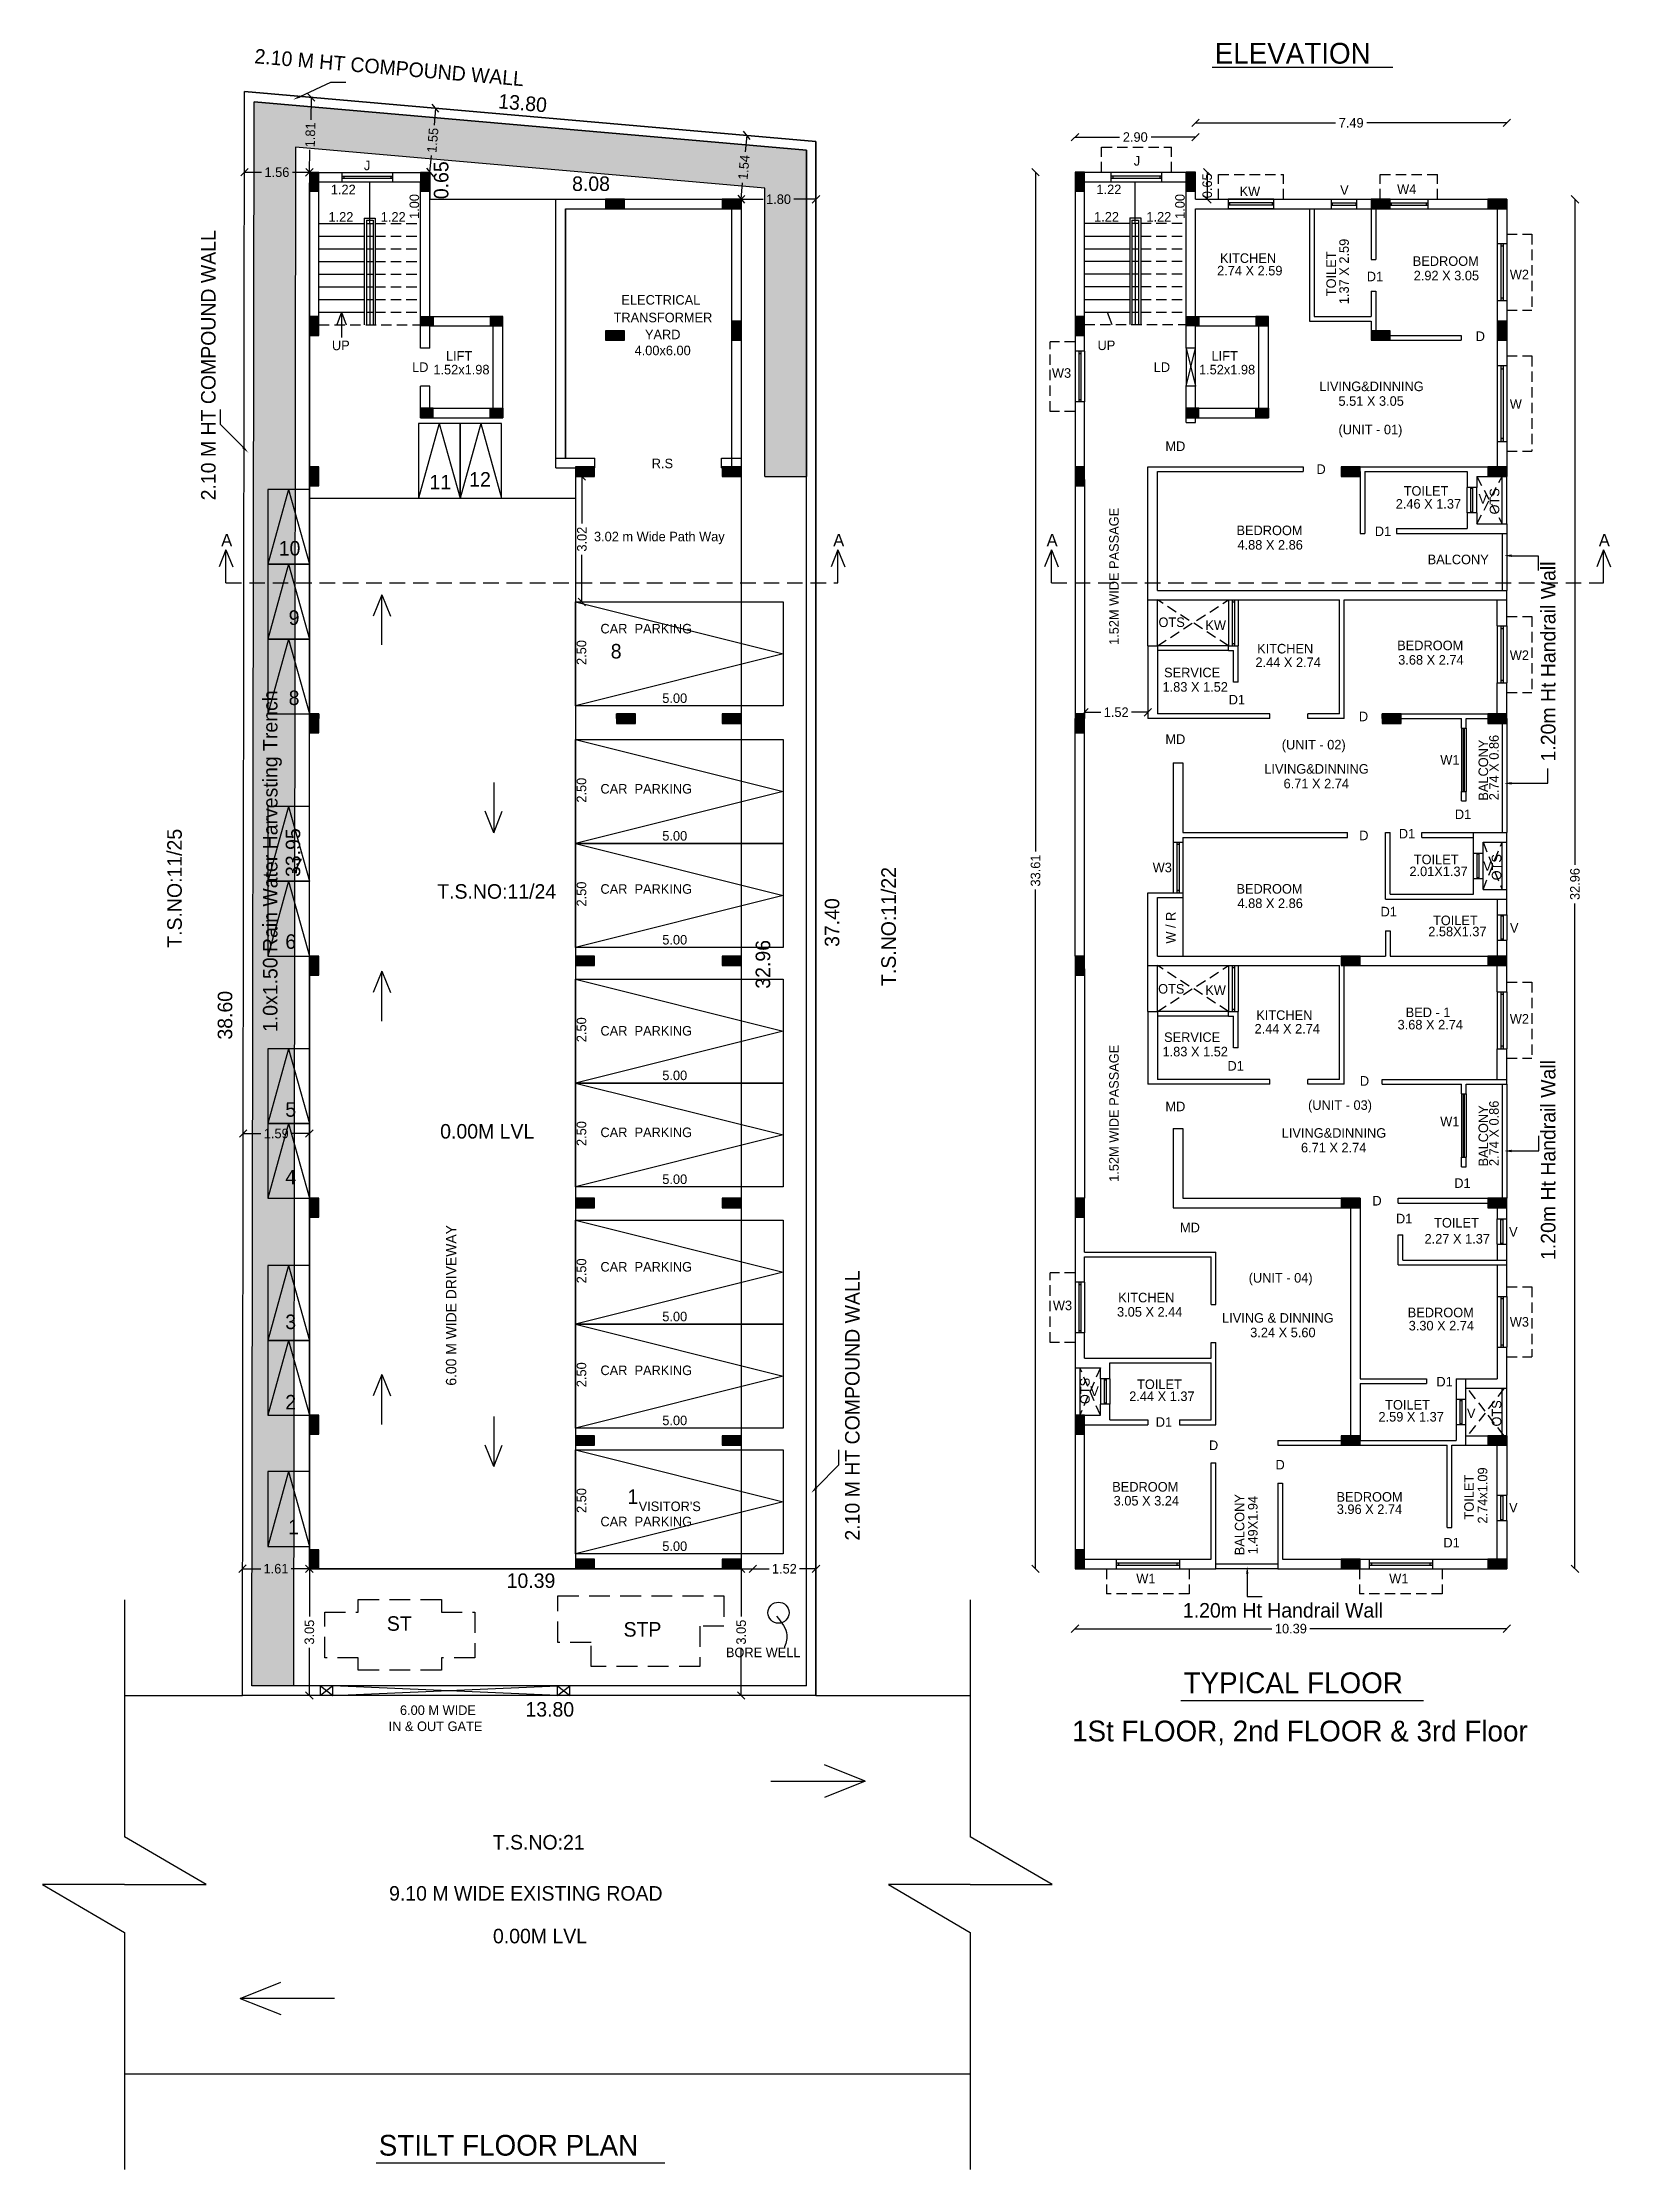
# Model space of a CAD drawing. Header units: metres. Extents: x 297 to 3998, y 336 to 1712.
# Drawn here: x 352.5 to 390.3, y 336.3 to 387.5 of the extents above; entities that cross this region are included whole.
import ezdxf
from ezdxf import colors
from ezdxf.entities.mleader import LeaderData, LeaderLine
from ezdxf.math import Vec2, Vec3

# ---------------------------------------------------------------- set-up
doc = ezdxf.new("R2010")
doc.units = ezdxf.units.M
doc.header["$MEASUREMENT"] = 0
doc.linetypes.add('DASHEDX2', pattern=[1.5, 1, -0.5])
doc.linetypes.add('HIDDEN', pattern=[0.375, 0.25, -0.125])
doc.styles.get("Standard").update_dxf_attribs({"font": 'CENSCBK.TTF'})
doc.dimstyles.get("Standard").update_dxf_attribs({"dimtxt": 0.23, "dimasz": 0.18, "dimexe": 0.18, "dimexo": 0.0625, "dimgap": 0.09, "dimtad": 0, "dimzin": 0, "dimdsep": 46, "dimtxsty": 'Standard', "dimblk": 'OBLIQUE', "dimcen": 0.09, "dimse1": 1, "dimse2": 1, "dimadec": 0, "dimazin": 0, "dimtfac": 1, "dimtofl": 0, "dimtmove": 0, "dimatfit": 3, "dimfxl": 0, "dimtolj": 1, "dimtzin": 0, "dimarcsym": 0})

msp = doc.modelspace()

# ---------------------------------------------------------------- texts
at = {"lineweight": 30}
for s, height, p in [('ELEVATION', 0.5, (380.733, 386.961)), ('J', 0.23, (378.785, 384.507)), ('KW', 0.23, (381.332, 383.774)), ('V', 0.23, (383.751, 383.804)), ('W4', 0.23, (385.122, 383.825)), ('KITCHEN', 0.23, (380.859, 382.165)), ('2.74 X 2.59', 0.23, (380.79, 381.865)), ('D1', 0.23, (384.393, 381.724)), ('BEDROOM ', 0.23, (385.498, 382.094)), ('2.92 X 3.05', 0.23, (385.521, 381.746)), ('W2', 0.23, (387.833, 381.772)), ('D', 0.23, (387.013, 380.286)), ('LIFT', 0.23, (380.657, 379.812)), ('W3', 0.23, (376.817, 379.401)), ('LD', 0.23, (379.267, 379.542)), ('1.52x1.98', 0.23, (380.355, 379.483)), ('LIVING&DINNING', 0.23, (383.249, 379.08)), ('5.51 X 3.05', 0.23, (383.711, 378.727)), ('W', 0.23, (387.833, 378.655)), ('(UNIT - 01)', 0.23, (383.711, 378.041)), ('MD', 0.23, (379.548, 377.639)), ('D', 0.23, (383.182, 377.087)), ('TOILET', 0.23, (385.28, 376.563)), ('2.46 X 1.37', 0.23, (385.088, 376.252)), ('V', 0.23, (387.083, 376.371)), ('BEDROOM ', 0.23, (381.257, 375.614)), ('D1', 0.23, (384.585, 375.592)), ('A', 0.3, (356.828, 375.343)), ('A', 0.3, (371.553, 375.343)), ('A', 0.3, (376.687, 375.343)), ('4.88 X 2.86', 0.23, (381.281, 375.266)), ('A', 0.3, (389.974, 375.343)), ('BALCONY', 0.23, (385.857, 374.914)), ('OTS', 0.23, (379.381, 373.403)), ('KW', 0.23, (380.509, 373.332)), ('2.44 X 2.74', 0.23, (381.714, 372.44)), ('KITCHEN', 0.23, (381.754, 372.767)), ('BEDROOM ', 0.23, (385.124, 372.846)), ('3.68 X 2.74', 0.23, (385.148, 372.498)), ('W2', 0.23, (387.833, 372.609)), ('SERVICE', 0.23, (379.515, 372.194)), ('1.83 X 1.52', 0.23, (379.478, 371.847)), ('D1', 0.23, (381.07, 371.541)), ('D', 0.23, (384.203, 371.136)), ('MD', 0.23, (379.548, 370.59)), ('(UNIT - 02)', 0.23, (382.347, 370.457)), ('LIVING&DINNING', 0.23, (381.927, 369.874)), ('W1', 0.23, (386.161, 370.09)), ('6.71 X 2.74', 0.23, (382.39, 369.521)), ('D1', 0.23, (385.163, 368.316)), ('D1', 0.23, (386.512, 368.782)), ('D', 0.23, (384.211, 368.273)), ('W3', 0.23, (379.241, 367.502)), ('2.01X1.37', 0.23, (385.418, 367.408)), ('TOILET', 0.23, (385.523, 367.695)), ('V', 0.23, (387.19, 367.537)), ('BEDROOM ', 0.23, (381.257, 366.988)), ('4.88 X 2.86', 0.23, (381.281, 366.641)), ('D1', 0.23, (384.724, 366.44)), ('2.58X1.37', 0.23, (385.871, 365.961)), ('TOILET', 0.23, (385.986, 366.229)), ('V', 0.23, (387.837, 366.05)), ('OTS', 0.23, (379.372, 364.582)), ('KW', 0.23, (380.506, 364.55)), ('KITCHEN', 0.23, (381.733, 363.949)), ('3.68 X 2.74', 0.23, (385.133, 363.719)), ('BED - 1', 0.23, (385.328, 364.016)), ('W2', 0.23, (387.833, 363.86)), ('SERVICE', 0.23, (379.515, 363.418)), ('2.44 X 2.74', 0.23, (381.692, 363.621)), ('1.83 X 1.52', 0.23, (379.478, 363.071)), ('D1', 0.23, (381.04, 362.729)), ('D', 0.23, (384.227, 362.366)), ('MD', 0.23, (379.548, 361.751)), ('(UNIT - 03)', 0.23, (382.979, 361.784)), ('W1', 0.23, (386.159, 361.39)), ('LIVING&DINNING', 0.23, (382.347, 361.113)), ('6.71 X 2.74', 0.23, (382.809, 360.761)), ('D1', 0.23, (386.497, 359.906)), ('D', 0.23, (384.528, 359.482)), ('MD', 0.23, (379.898, 358.838)), ('D1', 0.23, (385.094, 359.053)), ('2.27 X 1.37', 0.23, (385.782, 358.567)), ('TOILET', 0.23, (386.012, 358.953)), ('V', 0.23, (387.816, 358.733)), ('(UNIT - 04)', 0.23, (381.551, 357.627)), ('KITCHEN', 0.23, (378.411, 357.152)), ('W3', 0.23, (376.84, 356.963)), ('3.05 X 2.44', 0.23, (378.383, 356.808)), ('LIVING & DINNING', 0.23, (380.911, 356.662)), ('BEDROOM', 0.23, (385.378, 356.793)), ('W3', 0.23, (387.833, 356.567)), ('3.24 X 5.60', 0.23, (381.587, 356.312)), ('3.30 X 2.74', 0.23, (385.4, 356.476)), ('TOILET', 0.23, (378.865, 355.066)), ('D1', 0.23, (386.067, 355.128)), ('V', 0.23, (377.739, 354.897)), ('2.44 X 1.37', 0.23, (378.676, 354.777)), ('TOILET', 0.23, (384.834, 354.572)), ('D1', 0.23, (379.315, 354.157)), ('2.59 X 1.37', 0.23, (384.673, 354.283)), ('V', 0.23, (386.802, 354.367)), ('D', 0.23, (380.595, 353.598)), ('D', 0.23, (382.197, 353.13)), ('BEDROOM', 0.23, (378.268, 352.598)), ('3.05 X 3.24', 0.23, (378.302, 352.263)), ('3.96 X 2.74', 0.23, (383.67, 352.059)), ('BEDROOM', 0.23, (383.664, 352.356)), ('V', 0.23, (387.816, 352.097)), ('D1', 0.23, (386.236, 351.253)), ('W1', 0.23, (378.846, 350.389)), ('W1', 0.23, (384.932, 350.389)), ('1.20m Ht Handrail Wall ', 0.35, (379.968, 349.566)), ('TYPICAL FLOOR', 0.5, (379.984, 347.747)), ('1St FLOOR, 2nd FLOOR & 3rd Floor', 0.5, (377.302, 346.586))]:
    msp.add_text(s, height=height, dxfattribs=at).set_placement(p)
at = {"linetype": 'DASHEDX2', "ltscale": 0.5}
for s, rotation, p in [('2.10 M HT COMPOUND WALL', 355.1118, (357.62, 386.971)), ('13.80', 355.1118, (363.483, 385.887)), ('2.10 M HT COMPOUND WALL', 90, (356.694, 376.452)), ('1.0x1.50 Rain Water Harvesting Trench', 90, (358.183, 363.657)), ('T.S.NO:11/25', 90, (355.881, 365.685)), ('33.95', 90, (358.731, 367.389)), ('T.S.NO:11/22', 90, (373.061, 364.766)), ('37.40', 90, (371.701, 365.705)), ('32.96', 90, (370.038, 364.7)), ('38.60', 90, (357.095, 363.475)), ('2.10 M HT COMPOUND WALL', 90, (372.189, 351.418))]:
    msp.add_text(s, height=0.35, rotation=rotation, dxfattribs=at).set_placement(p)
at = {"color": 0}
for s, height, p in [('J', 0.23, (360.263, 384.397)), ('1.22', 0.23, (359.411, 383.158)), ('1.22', 0.23, (360.669, 383.158)), ('1.22', 0.23, (377.831, 383.16)), ('1.22', 0.23, (379.09, 383.16)), ('ELECTRICAL  ', 0.23, (366.459, 381.161)), ('TRANSFORMER  ', 0.23, (366.27, 380.737)), ('UP', 0.23, (359.493, 380.066)), ('YARD', 0.23, (367.025, 380.328)), ('UP', 0.23, (377.914, 380.068)), ('LIFT', 0.23, (362.236, 379.812)), ('4.00x6.00', 0.23, (366.775, 379.944)), ('LD', 0.23, (361.423, 379.542)), ('1.52x1.98', 0.23, (361.934, 379.483)), ('R.S', 0.23, (367.188, 377.224)), ('11', 0.35, (361.841, 376.715)), ('12', 0.35, (362.796, 376.782)), ('3.02 m Wide Path Way', 0.23, (365.798, 375.466)), ('10', 0.35, (358.213, 375.124)), ('9', 0.35, (358.452, 373.455)), ('CAR  PARKING', 0.23, (365.954, 373.249)), ('8', 0.35, (366.201, 372.646)), ('8', 0.35, (358.452, 371.525)), ('5.00', 0.23, (367.442, 371.576)), ('CAR  PARKING', 0.23, (365.954, 369.395)), ('5.00', 0.23, (367.442, 368.263)), ('7', 0.35, (358.525, 367.476)), ('CAR  PARKING', 0.23, (365.954, 366.984)), ('6', 0.35, (358.371, 365.659)), ('5.00', 0.23, (367.442, 365.763)), ('CAR  PARKING', 0.23, (365.954, 363.571)), ('5.00', 0.23, (367.442, 362.499)), ('5', 0.35, (358.371, 361.618)), ('CAR  PARKING', 0.23, (365.954, 361.128)), ('4', 0.35, (358.371, 359.99)), ('5.00', 0.23, (367.442, 360)), ('CAR  PARKING', 0.23, (365.954, 357.892)), ('3', 0.35, (358.371, 356.508)), ('5.00', 0.23, (367.442, 356.696)), ('CAR  PARKING', 0.23, (365.954, 355.401)), ('2', 0.35, (358.371, 354.574)), ('5.00', 0.23, (367.442, 354.196)), ('1', 0.35, (366.602, 352.301)), ("VISITOR'S", 0.23, (366.874, 352.128)), ('1', 0.35, (358.437, 351.572)), ('CAR  PARKING', 0.23, (365.954, 351.762)), ('5.00', 0.23, (367.442, 351.169)), ('10.39', 0.35, (363.697, 350.279)), ('ST', 0.35, (360.815, 349.248)), ('STP', 0.35, (366.51, 349.107)), ('BORE WELL', 0.23, (368.973, 348.613)), ('13.80', 0.35, (364.149, 347.183)), ('IN & OUT GATE', 0.23, (360.857, 346.835)), ('6.00 M WIDE ', 0.23, (361.13, 347.223))]:
    msp.add_text(s, height=height, dxfattribs=at).set_placement(p)
msp.add_text('0.65', height=0.35, rotation=90).set_placement((362.295, 383.7))
at = {"color": 0, "lineweight": 30}
for p in [(359.467, 383.818), (377.888, 383.82)]:
    msp.add_text('1.22', height=0.23, dxfattribs=at).set_placement(p)
msp.add_text('8.08', height=0.35).set_placement((365.272, 383.897))
at = {"color": 0}
for s, height, p in [('1.00', 0.23, (361.591, 383.223)), ('1.00', 0.23, (380.012, 383.225)), ('2.50', 0.23, (365.612, 372.49)), ('2.50', 0.23, (365.612, 369.177)), ('2.50', 0.23, (365.612, 366.678)), ('2.50', 0.23, (365.612, 363.413)), ('2.50', 0.23, (365.612, 360.914)), ('6.00 M WIDE DRIVEWAY', 0.25, (362.486, 355.147)), ('2.50', 0.23, (365.612, 357.61)), ('2.50', 0.23, (365.612, 355.111)), ('2.50', 0.23, (365.612, 352.083))]:
    msp.add_text(s, height=height, rotation=90, dxfattribs=at).set_placement(p)
at = {"lineweight": 30}
for s, height, p in [('TOILET', 0.23, (383.65, 381.364)), ('1.37 X 2.59', 0.23, (383.961, 381.173)), ('OTS', 0.23, (387.58, 376.112)), ('1.52M WIDE PASSAGE', 0.23, (378.424, 372.972)), ('1.20m Ht Handrail Wall ', 0.35, (388.931, 370.168)), ('BALCONY', 0.23, (387.311, 369.225)), ('2.74 X 0.86', 0.23, (387.567, 369.235)), ('OTS', 0.23, (387.63, 367.307)), ('W / R', 0.23, (379.791, 365.785)), ('1.52M WIDE PASSAGE', 0.23, (378.424, 360.052)), ('1.20m Ht Handrail Wall ', 0.35, (388.931, 358.171)), ('BALCONY', 0.23, (387.311, 360.423)), ('2.74 X 0.86', 0.23, (387.567, 360.433)), ('OTS', 0.23, (377.726, 354.702)), ('OTS', 0.23, (387.63, 354.164)), ('TOILET', 0.23, (386.967, 351.926)), ('2.74x1.09', 0.23, (387.293, 351.829)), ('BALCONY', 0.23, (381.447, 351.066)), ('1.49X1.94', 0.23, (381.765, 351.091))]:
    msp.add_text(s, height=height, rotation=90, dxfattribs=at).set_placement(p)
at = {"linetype": 'DASHEDX2', "ltscale": 0.5}
for s, height, p in [('T.S.NO:11/24', 0.35, (362.027, 366.865)), ('0.00M LVL', 0.35, (362.098, 361.093)), ('T.S.NO:21', 0.35, (363.363, 343.984)), ('9.10 M WIDE EXISTING ROAD ', 0.35, (360.868, 342.754)), ('0.00M LVL', 0.35, (363.368, 341.727)), ('STILT FLOOR PLAN', 0.5, (360.62, 336.617))]:
    msp.add_text(s, height=height, dxfattribs=at).set_placement(p)

# ---------------------------------------------------------------- blocks, each defined once
blk = doc.blocks.new('_Oblique')
at = {"color": 0, "linetype": 'ByBlock', "lineweight": -2}
blk.add_line((-0.5, -0.5), (0.5, 0.5), dxfattribs=at)
blk = doc.blocks.new('*D19')
at = {"color": 0, "lineweight": -2}
for p, q in [((357.358, 361.214), (357.784, 361.214)), ((358.951, 361.214), (358.525, 361.214))]:
    blk.add_line(p, q, dxfattribs=at)
at = {"layer": 'Defpoints', "color": 0}
for p in [(357.358, 361.214), (358.951, 361.214), (358.951, 361.214)]:
    blk.add_point(p, dxfattribs=at)
at = {"color": 0, "lineweight": -2, "xscale": 0.18, "yscale": 0.18, "zscale": 0.18, "rotation": 180}
blk.add_blockref('_Oblique', (357.358, 361.214), dxfattribs=at)
at = {"color": 0, "lineweight": -2, "xscale": 0.18, "yscale": 0.18, "zscale": 0.18}
blk.add_blockref('_Oblique', (358.951, 361.214), dxfattribs=at)
at = {"color": 0, "insert": (358.154, 361.214), "char_height": 0.23, "attachment_point": 5}
blk.add_mtext('\\A1;1.59', dxfattribs=at)
blk = doc.blocks.new('A$C5E514CD9')
at = {"color": 0}
for p, q in [((0, 0), (0, 0.23)), ((0.3, 0.23), (0, 0)), ((0, 0.23), (0.3, 0)), ((0.3, 0), (0.3, 0.23)), ((0.3, 0), (5.7, 0.23)), ((5.7, 0), (0.3, 0.23)), ((5.7, 0), (5.7, 0.23)), ((5.7, 0), (6, 0.23)), ((5.7, 0.23), (6, 0)), ((6, 0), (6, 0.23))]:
    blk.add_line(p, q, dxfattribs=at)
blk = doc.blocks.new('*D28')
at = {"color": 0, "lineweight": -2}
for p, q in [((377.601, 371.352), (377.995, 371.352)), ((379.125, 371.352), (378.73, 371.352))]:
    blk.add_line(p, q, dxfattribs=at)
at = {"layer": 'Defpoints', "color": 0}
for p in [(377.601, 372.298), (379.125, 372.298), (377.601, 371.352)]:
    blk.add_point(p, dxfattribs=at)
at = {"color": 0, "lineweight": -2, "xscale": 0.18, "yscale": 0.18, "zscale": 0.18, "rotation": 180}
blk.add_blockref('_Oblique', (377.601, 371.352), dxfattribs=at)
at = {"color": 0, "lineweight": -2, "xscale": 0.18, "yscale": 0.18, "zscale": 0.18}
blk.add_blockref('_Oblique', (379.125, 371.352), dxfattribs=at)
at = {"color": 0, "lineweight": 30, "insert": (378.363, 371.352), "char_height": 0.23, "attachment_point": 5}
blk.add_mtext('\\A1;1.52', dxfattribs=at)
blk = doc.blocks.new('*D20')
at = {"color": 0, "lineweight": -2}
for p, q in [((377.372, 385.193), (378.442, 385.193)), ((380.273, 385.193), (379.202, 385.193))]:
    blk.add_line(p, q, dxfattribs=at)
at = {"layer": 'Defpoints', "color": 0}
for p in [(380.273, 385.193), (377.372, 384.347), (380.273, 384.347)]:
    blk.add_point(p, dxfattribs=at)
at = {"color": 0, "lineweight": -2, "xscale": 0.18, "yscale": 0.18, "zscale": 0.18, "rotation": 180}
blk.add_blockref('_Oblique', (377.372, 385.193), dxfattribs=at)
at = {"color": 0, "lineweight": -2, "xscale": 0.18, "yscale": 0.18, "zscale": 0.18}
blk.add_blockref('_Oblique', (380.273, 385.193), dxfattribs=at)
at = {"color": 0, "lineweight": 30, "insert": (378.822, 385.193), "char_height": 0.23, "attachment_point": 5}
blk.add_mtext('\\A1;2.90', dxfattribs=at)
blk = doc.blocks.new('*D21')
at = {"color": 0, "lineweight": -2}
blk.add_line((380.554, 384.347), (380.554, 383.697), dxfattribs=at)
at = {"layer": 'Defpoints', "color": 0}
for p in [(380.273, 384.347), (380.273, 383.697), (380.554, 383.697)]:
    blk.add_point(p, dxfattribs=at)
at = {"color": 0, "lineweight": -2, "xscale": 0.18, "yscale": 0.18, "zscale": 0.18}
for p, rotation in [((380.554, 384.347), 90), ((380.554, 383.697), 270)]:
    blk.add_blockref('_Oblique', p, dxfattribs=dict(at, rotation=rotation))
at = {"color": 0, "lineweight": 30, "insert": (380.554, 384.022), "char_height": 0.23, "attachment_point": 5, "rotation": 90}
blk.add_mtext('\\A1;0.65', dxfattribs=at)
blk = doc.blocks.new('*D22')
at = {"color": 0, "lineweight": -2}
for p, q in [((389.401, 383.697), (389.401, 367.683)), ((389.401, 350.74), (389.401, 366.754))]:
    blk.add_line(p, q, dxfattribs=at)
at = {"layer": 'Defpoints', "color": 0}
for p in [(387.76, 383.697), (387.76, 350.74), (389.401, 350.74)]:
    blk.add_point(p, dxfattribs=at)
at = {"color": 0, "lineweight": -2, "xscale": 0.18, "yscale": 0.18, "zscale": 0.18}
for p, rotation in [((389.401, 383.697), 90), ((389.401, 350.74), 270)]:
    blk.add_blockref('_Oblique', p, dxfattribs=dict(at, rotation=rotation))
at = {"color": 0, "lineweight": 30, "insert": (389.401, 367.218), "char_height": 0.23, "attachment_point": 5, "rotation": 90}
blk.add_mtext('\\A1;32.96', dxfattribs=at)
blk = doc.blocks.new('*D23')
at = {"color": 0, "lineweight": -2}
for p, q in [((376.423, 384.347), (376.423, 368.001)), ((376.423, 350.74), (376.423, 367.085))]:
    blk.add_line(p, q, dxfattribs=at)
at = {"layer": 'Defpoints', "color": 0}
for p in [(377.372, 384.347), (376.423, 350.74), (377.372, 350.74)]:
    blk.add_point(p, dxfattribs=at)
at = {"color": 0, "lineweight": -2, "xscale": 0.18, "yscale": 0.18, "zscale": 0.18}
for p, rotation in [((376.423, 384.347), 90), ((376.423, 350.74), 270)]:
    blk.add_blockref('_Oblique', p, dxfattribs=dict(at, rotation=rotation))
at = {"color": 0, "lineweight": 30, "insert": (376.423, 367.543), "char_height": 0.23, "attachment_point": 5, "rotation": 90}
blk.add_mtext('\\A1;33.61', dxfattribs=at)
blk = doc.blocks.new('*D24')
at = {"color": 0, "lineweight": -2}
for p, q in [((377.372, 349.299), (382.109, 349.299)), ((387.76, 349.299), (383.023, 349.299))]:
    blk.add_line(p, q, dxfattribs=at)
at = {"layer": 'Defpoints', "color": 0}
for p in [(377.372, 351.554), (387.76, 351.554), (387.76, 349.299)]:
    blk.add_point(p, dxfattribs=at)
at = {"color": 0, "lineweight": -2, "xscale": 0.18, "yscale": 0.18, "zscale": 0.18, "rotation": 180}
blk.add_blockref('_Oblique', (377.372, 349.299), dxfattribs=at)
at = {"color": 0, "lineweight": -2, "xscale": 0.18, "yscale": 0.18, "zscale": 0.18}
blk.add_blockref('_Oblique', (387.76, 349.299), dxfattribs=at)
at = {"color": 0, "lineweight": 30, "insert": (382.566, 349.299), "char_height": 0.23, "attachment_point": 5}
blk.add_mtext('\\A1;10.39', dxfattribs=at)
blk = doc.blocks.new('*D25')
at = {"color": 0, "lineweight": -2}
for p, q in [((357.343, 350.742), (357.783, 350.741)), ((358.951, 350.74), (358.512, 350.74))]:
    blk.add_line(p, q, dxfattribs=at)
at = {"layer": 'Defpoints', "color": 0}
for p in [(357.343, 350.742), (357.343, 350.742), (358.951, 350.74)]:
    blk.add_point(p, dxfattribs=at)
at = {"color": 0, "lineweight": -2, "xscale": 0.18, "yscale": 0.18, "zscale": 0.18}
for p, rotation in [((357.343, 350.742), 179.9224134366829), ((358.951, 350.74), 359.922413436683)]:
    blk.add_blockref('_Oblique', p, dxfattribs=dict(at, rotation=rotation))
at = {"color": 0, "insert": (358.147, 350.741), "char_height": 0.23, "attachment_point": 5, "rotation": 359.9224}
blk.add_mtext('\\A1;1.61', dxfattribs=at)
blk = doc.blocks.new('*D26')
at = {"color": 0, "lineweight": -2}
for p, q in [((369.339, 383.697), (369.869, 383.697)), ((371.139, 383.697), (370.609, 383.697))]:
    blk.add_line(p, q, dxfattribs=at)
at = {"layer": 'Defpoints', "color": 0}
for p in [(369.339, 383.697), (371.139, 383.697), (371.139, 383.697)]:
    blk.add_point(p, dxfattribs=at)
at = {"color": 0, "lineweight": -2, "xscale": 0.18, "yscale": 0.18, "zscale": 0.18, "rotation": 180}
blk.add_blockref('_Oblique', (369.339, 383.697), dxfattribs=at)
at = {"color": 0, "lineweight": -2, "xscale": 0.18, "yscale": 0.18, "zscale": 0.18}
blk.add_blockref('_Oblique', (371.139, 383.697), dxfattribs=at)
at = {"color": 0, "insert": (370.239, 383.697), "char_height": 0.23, "attachment_point": 5}
blk.add_mtext('\\A1;1.80', dxfattribs=at)
blk = doc.blocks.new('*D27')
at = {"color": 0, "lineweight": -2}
for p, q in [((369.619, 350.74), (370.012, 350.74)), ((371.139, 350.74), (370.747, 350.74))]:
    blk.add_line(p, q, dxfattribs=at)
at = {"layer": 'Defpoints', "color": 0}
for p in [(369.619, 350.74), (371.139, 350.74), (371.139, 350.74)]:
    blk.add_point(p, dxfattribs=at)
at = {"color": 0, "lineweight": -2, "xscale": 0.18, "yscale": 0.18, "zscale": 0.18, "rotation": 180}
blk.add_blockref('_Oblique', (369.619, 350.74), dxfattribs=at)
at = {"color": 0, "lineweight": -2, "xscale": 0.18, "yscale": 0.18, "zscale": 0.18}
blk.add_blockref('_Oblique', (371.139, 350.74), dxfattribs=at)
at = {"color": 0, "insert": (370.379, 350.74), "char_height": 0.23, "attachment_point": 5}
blk.add_mtext('\\A1;1.52', dxfattribs=at)
blk = doc.blocks.new('*D17')
at = {"color": 0, "lineweight": -2}
for p, q in [((361.987, 385.889), (361.951, 385.484)), ((361.852, 384.345), (361.887, 384.749))]:
    blk.add_line(p, q, dxfattribs=at)
at = {"layer": 'Defpoints', "color": 0}
for p in [(361.987, 385.889), (361.987, 385.889), (361.852, 384.345)]:
    blk.add_point(p, dxfattribs=at)
at = {"color": 0, "lineweight": -2, "xscale": 0.18, "yscale": 0.18, "zscale": 0.18}
for p, rotation in [((361.987, 385.889), 85.01160551923832), ((361.852, 384.345), 265.0116055192383)]:
    blk.add_blockref('_Oblique', p, dxfattribs=dict(at, rotation=rotation))
at = {"color": 0, "insert": (361.919, 385.117), "char_height": 0.23, "attachment_point": 5, "rotation": 85.0116}
blk.add_mtext('\\A1;1.55', dxfattribs=at)
blk = doc.blocks.new('*D35')
at = {"color": 0, "lineweight": -2}
for p, q in [((369.339, 350.74), (369.339, 349.591)), ((369.339, 347.69), (369.339, 348.839))]:
    blk.add_line(p, q, dxfattribs=at)
at = {"layer": 'Defpoints', "color": 0}
for p in [(369.339, 350.74), (369.339, 347.69), (369.339, 347.69)]:
    blk.add_point(p, dxfattribs=at)
at = {"color": 0, "lineweight": -2, "xscale": 0.18, "yscale": 0.18, "zscale": 0.18}
for p, rotation in [((369.339, 350.74), 90), ((369.339, 347.69), 270)]:
    blk.add_blockref('_Oblique', p, dxfattribs=dict(at, rotation=rotation))
at = {"color": 0, "insert": (369.339, 349.215), "char_height": 0.23, "attachment_point": 5, "rotation": 90}
blk.add_mtext('\\A1;3.05', dxfattribs=at)
blk = doc.blocks.new('*D36')
at = {"color": 0, "lineweight": -2}
for p, q in [((358.951, 350.74), (358.951, 349.591)), ((358.951, 347.69), (358.951, 348.839))]:
    blk.add_line(p, q, dxfattribs=at)
at = {"layer": 'Defpoints', "color": 0}
for p in [(358.951, 350.74), (358.951, 347.69), (358.951, 347.69)]:
    blk.add_point(p, dxfattribs=at)
at = {"color": 0, "lineweight": -2, "xscale": 0.18, "yscale": 0.18, "zscale": 0.18}
for p, rotation in [((358.951, 350.74), 90), ((358.951, 347.69), 270)]:
    blk.add_blockref('_Oblique', p, dxfattribs=dict(at, rotation=rotation))
at = {"color": 0, "insert": (358.951, 349.215), "char_height": 0.23, "attachment_point": 5, "rotation": 90}
blk.add_mtext('\\A1;3.05', dxfattribs=at)
blk = doc.blocks.new('A$C302A10F5')
at = {"color": 0}
for q in [(0, 0), (1, 0)]:
    blk.add_line((0.5, 1.8), q, dxfattribs=at)
blk.add_lwpolyline([(1, 1.8), (0, 1.8), (0, 0), (1, 0)], close=True, dxfattribs=at)
blk = doc.blocks.new('*D47')
at = {"color": 0, "lineweight": -2}
for p, q in [((380.273, 385.536), (383.641, 385.536)), ((387.76, 385.536), (384.392, 385.536))]:
    blk.add_line(p, q, dxfattribs=at)
at = {"layer": 'Defpoints', "color": 0}
for p in [(387.76, 385.536), (380.273, 383.697), (387.76, 383.697)]:
    blk.add_point(p, dxfattribs=at)
at = {"color": 0, "lineweight": -2, "xscale": 0.18, "yscale": 0.18, "zscale": 0.18, "rotation": 180}
blk.add_blockref('_Oblique', (380.273, 385.536), dxfattribs=at)
at = {"color": 0, "lineweight": -2, "xscale": 0.18, "yscale": 0.18, "zscale": 0.18}
blk.add_blockref('_Oblique', (387.76, 385.536), dxfattribs=at)
at = {"color": 0, "lineweight": 30, "insert": (384.016, 385.536), "char_height": 0.23, "attachment_point": 5}
blk.add_mtext('\\A1;7.49', dxfattribs=at)
blk = doc.blocks.new('*D49')
at = {"color": 0, "lineweight": -2}
for p, q in [((369.474, 385.235), (369.439, 384.836)), ((369.339, 383.697), (369.374, 384.096))]:
    blk.add_line(p, q, dxfattribs=at)
at = {"layer": 'Defpoints', "color": 0}
for p in [(369.474, 385.235), (369.474, 385.235), (369.339, 383.697)]:
    blk.add_point(p, dxfattribs=at)
at = {"color": 0, "lineweight": -2, "xscale": 0.18, "yscale": 0.18, "zscale": 0.18}
for p, rotation in [((369.474, 385.235), 85.01160551923817), ((369.339, 383.697), 265.0116055192381)]:
    blk.add_blockref('_Oblique', p, dxfattribs=dict(at, rotation=rotation))
at = {"color": 0, "insert": (369.406, 384.466), "char_height": 0.23, "attachment_point": 5, "rotation": 85.0116}
blk.add_mtext('\\A1;1.54', dxfattribs=at)
blk = doc.blocks.new('*D50')
at = {"color": 0, "lineweight": -2}
for p, q in [((365.508, 377.029), (365.508, 375.892)), ((365.508, 374.006), (365.508, 375.143))]:
    blk.add_line(p, q, dxfattribs=at)
at = {"layer": 'Defpoints', "color": 0}
for p in [(365.581, 377.029), (365.508, 374.006), (365.581, 374.006)]:
    blk.add_point(p, dxfattribs=at)
at = {"color": 0, "lineweight": -2, "xscale": 0.18, "yscale": 0.18, "zscale": 0.18}
for p, rotation in [((365.508, 377.029), 90), ((365.508, 374.006), 270)]:
    blk.add_blockref('_Oblique', p, dxfattribs=dict(at, rotation=rotation))
at = {"color": 0, "insert": (365.508, 375.517), "char_height": 0.23, "attachment_point": 5, "rotation": 90}
blk.add_mtext('\\A1;3.02', dxfattribs=at)
blk = doc.blocks.new('*D51')
at = {"color": 0, "lineweight": -2}
for p, q in [((358.997, 386.15), (358.983, 385.611)), ((358.951, 384.345), (358.965, 384.883))]:
    blk.add_line(p, q, dxfattribs=at)
at = {"layer": 'Defpoints', "color": 0}
for p in [(358.997, 386.15), (358.997, 386.15), (358.951, 384.345)]:
    blk.add_point(p, dxfattribs=at)
at = {"color": 0, "lineweight": -2, "xscale": 0.18, "yscale": 0.18, "zscale": 0.18}
for p, rotation in [((358.997, 386.15), 88.54455406335659), ((358.951, 384.345), 268.5445540633566)]:
    blk.add_blockref('_Oblique', p, dxfattribs=dict(at, rotation=rotation))
at = {"color": 0, "insert": (358.974, 385.247), "char_height": 0.23, "attachment_point": 5, "rotation": 88.5446}
blk.add_mtext('\\A1;1.81', dxfattribs=at)
blk = doc.blocks.new('*D52')
at = {"color": 0, "lineweight": -2}
for p, q in [((357.389, 384.347), (357.799, 384.346)), ((358.951, 384.345), (358.541, 384.345))]:
    blk.add_line(p, q, dxfattribs=at)
at = {"layer": 'Defpoints', "color": 0}
for p in [(357.389, 384.347), (357.389, 384.347), (358.951, 384.345)]:
    blk.add_point(p, dxfattribs=at)
at = {"color": 0, "lineweight": -2, "xscale": 0.18, "yscale": 0.18, "zscale": 0.18}
for p, rotation in [((357.389, 384.347), 179.92241343668), ((358.951, 384.345), 359.9224134366801)]:
    blk.add_blockref('_Oblique', p, dxfattribs=dict(at, rotation=rotation))
at = {"color": 0, "insert": (358.17, 384.346), "char_height": 0.23, "attachment_point": 5, "rotation": 359.9224}
blk.add_mtext('\\A1;1.56', dxfattribs=at)

# ---------------------------------------------------------------- dimensions: what is measured, and where the dimension line sits
at = {"color": 0}
for p1, p2, distance, picture, middle in [((358.951, 384.345), (358.997, 386.15), 0, '*D51', (358.974, 385.247)), ((369.339, 383.697), (369.474, 385.235), 0, '*D49', (369.406, 384.466)), ((358.951, 384.345), (357.389, 384.347), 0, '*D52', (358.17, 384.346)), ((365.581, 377.029), (365.581, 374.006), -0.073, '*D50', (365.508, 375.517))]:
    dim = msp.add_aligned_dim(p1=p1, p2=p2, distance=distance, dimstyle='Standard', dxfattribs=at)
    dim.commit()
    dim.dimension.update_dxf_attribs({"geometry": picture, "text_midpoint": middle})
for p1, p2, picture, middle in [((361.852, 384.345), (361.987, 385.889), '*D17', (361.919, 385.117)), ((369.339, 383.697), (371.139, 383.697), '*D26', (370.239, 383.697)), ((357.358, 361.214), (358.951, 361.214), '*D19', (358.154, 361.214)), ((358.951, 350.74), (357.343, 350.742), '*D25', (358.147, 350.741)), ((358.951, 350.74), (358.951, 347.69), '*D36', (358.951, 349.215)), ((369.339, 350.74), (369.339, 347.69), '*D35', (369.339, 349.215)), ((369.619, 350.74), (371.139, 350.74), '*D27', (370.379, 350.74))]:
    dim = msp.add_aligned_dim(p1=p1, p2=p2, distance=0, dimstyle='Standard')
    dim.commit()
    dim.dimension.update_dxf_attribs({"geometry": picture, "text_midpoint": middle})
at = {"lineweight": 30}
dim = msp.add_aligned_dim(p1=(380.273, 383.697), p2=(387.76, 383.697), distance=1.839, dimstyle='Standard', dxfattribs=at)
dim.commit()
dim.dimension.update_dxf_attribs({"geometry": '*D47', "text_midpoint": (384.016, 385.536)})
for base, p1, p2, picture, middle in [((380.273, 385.193), (377.372, 384.347), (380.273, 384.347), '*D20', (378.822, 385.193)), ((387.76, 349.299), (377.372, 351.554), (387.76, 351.554), '*D24', (382.566, 349.299))]:
    dim = msp.add_linear_dim(base=base, p1=p1, p2=p2, dimstyle='Standard', override={"dimtxt": 0.23}, dxfattribs=at)
    dim.commit()
    dim.dimension.update_dxf_attribs({"geometry": picture, "text_midpoint": middle})
for base, p1, p2, picture, middle in [((376.423, 350.74), (377.372, 384.347), (377.372, 350.74), '*D23', (376.423, 367.543)), ((389.401, 350.74), (387.76, 383.697), (387.76, 350.74), '*D22', (389.401, 367.218))]:
    dim = msp.add_linear_dim(base=base, p1=p1, p2=p2, angle=90, dimstyle='Standard', override={"dimtxt": 0.23}, dxfattribs=at)
    dim.commit()
    dim.dimension.update_dxf_attribs({"geometry": picture, "text_midpoint": middle})
dim = msp.add_linear_dim(base=(380.554, 383.697), p1=(380.273, 384.347), p2=(380.273, 383.697), angle=90, dimstyle='Standard', dxfattribs=at)
dim.commit()
dim.dimension.update_dxf_attribs({"geometry": '*D21', "text_midpoint": (380.554, 384.022), "dimtype": 160})
dim = msp.add_linear_dim(base=(377.601, 371.352), p1=(379.125, 372.298), p2=(377.601, 372.298), dimstyle='Standard', dxfattribs=at)
dim.commit()
dim.dimension.update_dxf_attribs({"geometry": '*D28', "text_midpoint": (378.363, 371.352)})

# ---------------------------------------------------------------- hatches: boundary and pattern name
h = msp.add_hatch()
h.set_pattern_fill('GRAVEL', color=256, scale=1.5, style=0)
h.set_pattern_definition([(228.0128, (56.89986, 1.19504), (-11.999997348, -13.500002012), [0.201804, -19.978632]), (184.9697, (56.76486, 1.045035), (18.000001577, 1.4999869605), [0.346302, -34.2838875]), (132.5104, (56.41986, 1.015035), (14.999986078, -16.50001301), [0.244182, -24.174048]), (267.2737, (55.83486, 0.640035), (1.499994027, 30.000000442), [0.315357, -31.220337]), (292.8337, (55.81986, 0.325035), (-7.500014858, 17.999994618), [0.3092325, -30.6140595]), (357.2737, (55.93986, 0.040035), (-30.000000442, 1.499994027), [0.315357, -31.220337]), (37.6942, (56.25486, 0.025035), (-19.5000110184, -14.999985608), [0.4170435, -41.2872735]), (72.2553, (56.58486, 0.280035), (10.500016144, 32.999994347), [0.393732, -38.9794815]), (121.4296, (56.70486, 0.655035), (-12.000012351, 19.499992555), [0.316425, -31.3261095]), (175.2364, (56.53986, 0.92504), (16.50000142, -1.4999873), [0.361248, -17.7011445]), (222.3974, (56.17986, 0.955035), (-18.0000110266, -16.499988123), [0.467172, -46.2500625]), (138.8141, (57.31986, 0.62504), (-10.50000442, 8.99999597), [0.1594515, -15.785766]), (171.4692, (57.19986, 0.730035), (19.499997427, -3.000011865), [0.3033555, -30.0322665]), (225, (56.8999, 0.775), (-2e-16, -1.5000005), [0.2121315, -1.909188]), (203.1986, (56.79486, 0.95504), (7.499999596, 3.00000199), [0.114237, -11.3094225]), (291.8014, (56.68986, 0.91004), (-1.49999987, 4.50000041), [0.1615545, -7.916193]), (30.9638, (56.74986, 0.76004), (4.49999703, 3.00000373), [0.2623935, -8.4840345]), (161.5651, (56.97486, 0.89504), (3.00000065, -1.4999976), [0.1897365, -4.5536805]), (16.3895, (55.81986, 0.910035), (15.000003298, 4.499989065), [0.2658, -26.3142675]), (70.3462, (56.07486, 0.98504), (-5.999992871, -16.500003203), [0.2229915, -22.076112]), (293.1986, (56.97486, 1.19504), (-3.00000199, 7.499999596), [0.2284725, -11.195187]), (343.6105, (57.06486, 0.985035), (-15.000003298, 4.499989065), [0.2658, -26.3142675]), (339.444, (55.81986, -0.01996), (-7.500002767, 2.999993995), [0.25632, -12.559686]), (294.7751, (56.05986, -0.10996), (-7.499988284, 16.500005133), [0.214767, -21.2619645]), (66.8014, (56.98986, -0.30496), (3.00000199, 7.499999596), [0.2284725, -11.195187]), (17.354, (57.07986, -0.094965), (-19.500003029, -5.999991753), [0.2514465, -24.893136]), (69.444, (56.25486, -0.30496), (-2.999993995, -7.500002767), [0.12816, -12.687846]), (101.3099, (56.89986, -0.30496), (-1.49999645, 6.00000113), [0.076485, -7.5720435]), (165.9638, (56.88486, -0.22996), (4.50000082, -1.49999709), [0.3092325, -5.875425]), (186.009, (56.58486, -0.154965), (14.999999626, 1.499998976), [0.286575, -28.3708845]), (303.6901, (56.74986, 0.62504), (-1.500002, 2.99999934), [0.216333, -5.1919935]), (353.1572, (56.86986, 0.445035), (25.499999048, -3.000011997), [0.377691, -37.3913445]), (60.9454, (57.24486, 0.40004), (-6.00000004, -10.500000577), [0.154434, -15.289011]), (90, (57.3199, 0.535), (-1.5, 1.5), [0.09, -1.41]), (120.2564, (56.55486, -0.10996), (5.99999233, -10.500003684), [0.208386, -20.63028]), (48.0128, (56.44986, 0.07004), (11.999997348, 13.500002012), [0.403608, -19.776828]), (0, (56.7199, 0.37), (1.5, 1.5), [0.39, -1.11]), (325.3048, (57.10986, 0.37004), (-14.999991388, 10.500012914), [0.237171, -23.479911]), (254.0546, (57.30486, 0.23504), (-1.49999983, -6.00000019), [0.218403, -10.701762]), (207.646, (57.24486, 0.025035), (-28.499993711, -15.00001157), [0.3555975, -35.204211]), (175.4261, (56.92986, -0.139965), (-19.5000008375, 1.499992202), [0.3761985, -37.243611])])
h.paths.add_polyline_path([(370.909, 384.879), (357.621, 386.039), (357.57, 347.921), (358.57, 347.92), (358.62, 384.948), (361.576, 384.69), (361.852, 384.69), (361.852, 384.666), (369.909, 383.962), (369.909, 377.029), (370.909, 377.029)])
h.paths.add_polyline_path([(357.782, 360.976), (358.504, 360.976), (358.504, 361.466), (357.782, 361.466)], flags=24)
h.paths.add_polyline_path([(370.01, 383.459), (370.732, 383.459), (370.732, 383.949), (370.01, 383.949)], flags=24)
h.paths.add_polyline_path([(369.89, 384.065), (369.953, 384.784), (369.465, 384.827), (369.402, 384.108)], flags=24)
h.paths.add_polyline_path([(359.219, 385.024), (359.282, 385.743), (358.794, 385.786), (358.731, 385.066)], flags=24)
h.paths.add_polyline_path([(357.797, 384.454), (358.519, 384.453), (358.52, 384.942), (357.798, 384.943)], flags=24)
h.paths.add_polyline_path([(362.109, 384.905), (362.172, 385.624), (361.684, 385.667), (361.621, 384.948)], flags=24)
h.paths.add_polyline_path([(358.385, 363.547), (358.385, 372.558), (357.726, 372.558), (357.726, 363.547)], flags=24)
h.paths.add_polyline_path([(362.385, 383.763), (362.385, 384.854), (361.884, 384.854), (361.884, 383.763)], flags=25)
h.paths.add_polyline_path([(359.785, 384.938), (360.876, 384.938), (360.876, 385.439), (359.785, 385.439)], flags=24)
at = {"lineweight": 30}
h = msp.add_hatch(color=0, dxfattribs=at)
h.dxf.hatch_style = 1
h.paths.add_polyline_path([(359.18, 384.345), (358.951, 384.345), (358.951, 383.888), (359.18, 383.888)])
h = msp.add_hatch(color=0, dxfattribs=at)
h.dxf.hatch_style = 1
h.paths.add_polyline_path([(359.791, 384.256), (359.74, 384.256), (359.74, 384.205), (359.791, 384.205)])
h.paths.add_polyline_path([(360.959, 384.256), (360.909, 384.256), (360.909, 384.205), (360.959, 384.205)])
h = msp.add_hatch(color=0, dxfattribs=at)
h.dxf.hatch_style = 1
h.paths.add_polyline_path([(361.852, 384.345), (361.623, 384.345), (361.623, 383.888), (361.852, 383.888)])
h = msp.add_hatch(color=256, dxfattribs=at)
h.dxf.hatch_style = 1
h.paths.add_polyline_path([(377.601, 384.347), (377.372, 384.347), (377.372, 383.889), (377.601, 383.889)])
h = msp.add_hatch(color=256, dxfattribs=at)
h.dxf.hatch_style = 1
h.paths.add_polyline_path([(378.293, 384.258), (378.242, 384.258), (378.242, 384.207), (378.293, 384.207)])
h.paths.add_polyline_path([(379.461, 384.258), (379.41, 384.258), (379.41, 384.207), (379.461, 384.207)])
h = msp.add_hatch(color=256, dxfattribs=at)
h.dxf.hatch_style = 1
h.paths.add_polyline_path([(380.273, 384.347), (380.044, 384.347), (380.044, 383.889), (380.273, 383.889)])
h = msp.add_hatch(color=0, dxfattribs=at)
h.dxf.hatch_style = 1
h.paths.add_polyline_path([(366.533, 383.468), (366.533, 383.697), (366.076, 383.697), (366.076, 383.468)])
h = msp.add_hatch(color=0, dxfattribs=at)
h.dxf.hatch_style = 1
h.paths.add_polyline_path([(369.339, 383.468), (369.339, 383.697), (368.882, 383.697), (368.882, 383.468)])
h = msp.add_hatch(color=256, dxfattribs=at)
h.dxf.hatch_style = 1
h.paths.add_polyline_path([(382.113, 383.557), (382.159, 383.557), (382.159, 383.608), (382.113, 383.608)])
h.paths.add_polyline_path([(381.054, 383.557), (381.1, 383.557), (381.1, 383.608), (381.054, 383.608)])
h = msp.add_hatch(color=256, dxfattribs=at)
h.dxf.hatch_style = 1
h.paths.add_polyline_path([(383.57, 383.608), (383.544, 383.608), (383.544, 383.557), (383.57, 383.557)])
h.paths.add_polyline_path([(384.154, 383.608), (384.128, 383.608), (384.128, 383.557), (384.154, 383.557)])
h = msp.add_hatch(color=256, dxfattribs=at)
h.dxf.hatch_style = 1
h.paths.add_polyline_path([(384.954, 383.468), (384.954, 383.697), (384.497, 383.697), (384.497, 383.468)])
h = msp.add_hatch(color=256, dxfattribs=at)
h.dxf.hatch_style = 1
h.paths.add_polyline_path([(384.985, 383.608), (384.946, 383.608), (384.946, 383.557), (384.985, 383.557)])
h.paths.add_polyline_path([(385.861, 383.608), (385.823, 383.608), (385.823, 383.557), (385.861, 383.557)])
h = msp.add_hatch(color=256, dxfattribs=at)
h.dxf.hatch_style = 1
h.paths.add_polyline_path([(387.76, 383.468), (387.76, 383.697), (387.303, 383.697), (387.303, 383.468)])
h = msp.add_hatch(color=256, dxfattribs=at)
h.dxf.hatch_style = 1
h.paths.add_polyline_path([(387.671, 382.573), (387.671, 382.63), (387.62, 382.63), (387.62, 382.573)])
h.paths.add_polyline_path([(387.671, 381.258), (387.671, 381.315), (387.62, 381.315), (387.62, 381.258)])
h = msp.add_hatch(color=0, dxfattribs=at)
h.dxf.hatch_style = 1
h.paths.add_polyline_path([(359.18, 380.877), (358.951, 380.877), (358.951, 380.42), (359.18, 380.42)])
h = msp.add_hatch(color=0, dxfattribs=at)
h.dxf.hatch_style = 1
h.paths.add_polyline_path([(361.928, 380.649), (361.928, 380.877), (361.623, 380.877), (361.623, 380.649)])
h = msp.add_hatch(color=0, dxfattribs=at)
h.dxf.hatch_style = 1
h.paths.add_polyline_path([(363.605, 380.649), (363.605, 380.877), (363.3, 380.877), (363.3, 380.649)])
h = msp.add_hatch(color=256, dxfattribs=at)
h.dxf.hatch_style = 1
h.paths.add_polyline_path([(377.601, 380.877), (377.372, 380.877), (377.372, 380.42), (377.601, 380.42)])
h = msp.add_hatch(color=256, dxfattribs=at)
h.dxf.hatch_style = 1
h.paths.add_polyline_path([(380.349, 380.649), (380.349, 380.877), (380.044, 380.877), (380.044, 380.649)])
h = msp.add_hatch(color=256, dxfattribs=at)
h.dxf.hatch_style = 1
h.paths.add_polyline_path([(382.025, 380.649), (382.025, 380.877), (381.721, 380.877), (381.721, 380.649)])
h = msp.add_hatch(color=0, dxfattribs=at)
h.dxf.hatch_style = 1
h.paths.add_polyline_path([(366.533, 380.306), (366.533, 380.534), (366.076, 380.534), (366.076, 380.306)])
h = msp.add_hatch(color=0, dxfattribs=at)
h.dxf.hatch_style = 1
h.paths.add_polyline_path([(369.111, 380.306), (369.339, 380.306), (369.339, 380.763), (369.111, 380.763)])
h = msp.add_hatch(color=256, dxfattribs=at)
h.dxf.hatch_style = 1
h.paths.add_polyline_path([(384.954, 380.306), (384.954, 380.534), (384.497, 380.534), (384.497, 380.306)])
h = msp.add_hatch(color=256, dxfattribs=at)
h.dxf.hatch_style = 1
h.paths.add_polyline_path([(387.531, 380.306), (387.76, 380.306), (387.76, 380.763), (387.531, 380.763)])
h = msp.add_hatch(color=256, dxfattribs=at)
h.dxf.hatch_style = 1
h.paths.add_polyline_path([(377.512, 379.988), (377.512, 380.039), (377.461, 380.039), (377.461, 379.988)])
h.paths.add_polyline_path([(377.512, 378.82), (377.512, 378.871), (377.461, 378.871), (377.461, 378.82)])
h = msp.add_hatch(color=256, dxfattribs=at)
h.dxf.hatch_style = 1
h.paths.add_polyline_path([(387.671, 379.62), (387.671, 379.696), (387.62, 379.696), (387.62, 379.62)])
h.paths.add_polyline_path([(387.671, 377.867), (387.671, 377.943), (387.62, 377.943), (387.62, 377.867)])
h = msp.add_hatch(color=0, dxfattribs=at)
h.dxf.hatch_style = 1
h.paths.add_polyline_path([(361.623, 378.667), (361.623, 378.439), (361.928, 378.439), (361.928, 378.667)])
h = msp.add_hatch(color=0, dxfattribs=at)
h.dxf.hatch_style = 1
h.paths.add_polyline_path([(363.3, 378.667), (363.3, 378.439), (363.605, 378.439), (363.605, 378.667)])
h = msp.add_hatch(color=256, dxfattribs=at)
h.dxf.hatch_style = 1
h.paths.add_polyline_path([(380.044, 378.667), (380.044, 378.439), (380.349, 378.439), (380.349, 378.667)])
h = msp.add_hatch(color=256, dxfattribs=at)
h.dxf.hatch_style = 1
h.paths.add_polyline_path([(381.721, 378.667), (381.721, 378.439), (382.025, 378.439), (382.025, 378.667)])
h = msp.add_hatch(color=0, dxfattribs=at)
h.dxf.hatch_style = 1
h.paths.add_polyline_path([(359.18, 377.258), (358.951, 377.258), (358.951, 376.8), (359.18, 376.8)])
h = msp.add_hatch(color=0, dxfattribs=at)
h.dxf.hatch_style = 1
h.paths.add_polyline_path([(365.809, 377.029), (365.809, 377.258), (365.352, 377.258), (365.352, 377.029)])
h = msp.add_hatch(color=0, dxfattribs=at)
h.dxf.hatch_style = 1
h.paths.add_polyline_path([(369.339, 377.029), (369.339, 377.258), (368.882, 377.258), (368.882, 377.029)])
h = msp.add_hatch(color=256, dxfattribs=at)
h.dxf.hatch_style = 1
h.paths.add_polyline_path([(377.601, 377.258), (377.372, 377.258), (377.372, 376.8), (377.601, 376.8)])
h = msp.add_hatch(color=256, dxfattribs=at)
h.dxf.hatch_style = 1
h.paths.add_polyline_path([(384.23, 377.029), (384.23, 377.258), (383.773, 377.258), (383.773, 377.029)])
h = msp.add_hatch(color=256, dxfattribs=at)
h.dxf.hatch_style = 1
h.paths.add_polyline_path([(387.76, 377.029), (387.76, 377.258), (387.303, 377.258), (387.303, 377.029)])
h = msp.add_hatch(color=256, dxfattribs=at)
h.dxf.hatch_style = 1
h.paths.add_polyline_path([(386.947, 376.178), (386.947, 376.153), (386.896, 376.153), (386.896, 376.178)])
h.paths.add_polyline_path([(386.947, 376.762), (386.947, 376.737), (386.896, 376.737), (386.896, 376.762)])
h = msp.add_hatch(color=256, dxfattribs=at)
h.dxf.hatch_style = 1
h.paths.add_polyline_path([(381.207, 374.011), (381.207, 374.057), (381.157, 374.057), (381.157, 374.011)])
h.paths.add_polyline_path([(381.207, 372.952), (381.207, 372.998), (381.157, 372.998), (381.157, 372.952)])
h = msp.add_hatch(color=256, dxfattribs=at)
h.dxf.hatch_style = 1
h.paths.add_polyline_path([(387.671, 373.371), (387.671, 373.429), (387.62, 373.429), (387.62, 373.371)])
h.paths.add_polyline_path([(387.671, 372.057), (387.671, 372.114), (387.62, 372.114), (387.62, 372.057)])
h = msp.add_hatch(color=0, dxfattribs=at)
h.dxf.hatch_style = 1
h.paths.add_polyline_path([(359.18, 371.314), (358.951, 371.314), (358.951, 370.857), (359.18, 370.857)])
h = msp.add_hatch(color=0, dxfattribs=at)
h.dxf.hatch_style = 1
h.paths.add_polyline_path([(366.8, 371.085), (366.8, 371.314), (366.343, 371.314), (366.343, 371.085)])
h = msp.add_hatch(color=0, dxfattribs=at)
h.dxf.hatch_style = 1
h.paths.add_polyline_path([(369.339, 371.085), (369.339, 371.314), (368.882, 371.314), (368.882, 371.085)])
h = msp.add_hatch(color=256, dxfattribs=at)
h.dxf.hatch_style = 1
h.paths.add_polyline_path([(377.601, 371.314), (377.372, 371.314), (377.372, 370.857), (377.601, 370.857)])
h = msp.add_hatch(color=256, dxfattribs=at)
h.dxf.hatch_style = 1
h.paths.add_polyline_path([(385.221, 371.085), (385.221, 371.314), (384.763, 371.314), (384.763, 371.085)])
h = msp.add_hatch(color=256, dxfattribs=at)
h.dxf.hatch_style = 1
h.paths.add_polyline_path([(387.76, 371.085), (387.76, 371.314), (387.303, 371.314), (387.303, 371.085)])
h = msp.add_hatch(color=256, dxfattribs=at)
h.dxf.hatch_style = 1
h.paths.add_polyline_path([(386.738, 370.908), (386.738, 370.971), (386.713, 370.971), (386.713, 370.908)])
h.paths.add_polyline_path([(386.738, 369.447), (386.738, 369.511), (386.713, 369.511), (386.713, 369.447)])
h = msp.add_hatch(color=256, dxfattribs=at)
h.dxf.hatch_style = 1
h.paths.add_polyline_path([(379.874, 368.177), (379.874, 368.228), (379.823, 368.228), (379.823, 368.177)])
h.paths.add_polyline_path([(379.874, 367.009), (379.874, 367.059), (379.823, 367.059), (379.823, 367.009)])
h = msp.add_hatch(color=256, dxfattribs=at)
h.dxf.hatch_style = 1
h.paths.add_polyline_path([(387.1, 367.377), (387.1, 367.352), (387.049, 367.352), (387.049, 367.377)])
h.paths.add_polyline_path([(387.1, 367.961), (387.1, 367.936), (387.049, 367.936), (387.049, 367.961)])
h = msp.add_hatch(color=256, dxfattribs=at)
h.dxf.hatch_style = 1
h.paths.add_polyline_path([(387.671, 366.45), (387.671, 366.475), (387.62, 366.475), (387.62, 366.45)])
h.paths.add_polyline_path([(387.671, 365.866), (387.671, 365.891), (387.62, 365.891), (387.62, 365.866)])
h = msp.add_hatch(color=0, dxfattribs=at)
h.dxf.hatch_style = 1
h.paths.add_polyline_path([(359.18, 365.485), (358.951, 365.485), (358.951, 365.027), (359.18, 365.027)])
h = msp.add_hatch(color=0, dxfattribs=at)
h.dxf.hatch_style = 1
h.paths.add_polyline_path([(365.809, 365.256), (365.809, 365.485), (365.352, 365.485), (365.352, 365.256)])
h = msp.add_hatch(color=0, dxfattribs=at)
h.dxf.hatch_style = 1
h.paths.add_polyline_path([(369.339, 365.256), (369.339, 365.485), (368.882, 365.485), (368.882, 365.256)])
h = msp.add_hatch(color=256, dxfattribs=at)
h.dxf.hatch_style = 1
h.paths.add_polyline_path([(377.601, 365.485), (377.372, 365.485), (377.372, 365.027), (377.601, 365.027)])
h = msp.add_hatch(color=256, dxfattribs=at)
h.dxf.hatch_style = 1
h.paths.add_polyline_path([(384.23, 365.256), (384.23, 365.485), (383.773, 365.485), (383.773, 365.256)])
h = msp.add_hatch(color=256, dxfattribs=at)
h.dxf.hatch_style = 1
h.paths.add_polyline_path([(387.76, 365.256), (387.76, 365.485), (387.303, 365.485), (387.303, 365.256)])
h = msp.add_hatch(color=256, dxfattribs=at)
h.dxf.hatch_style = 1
h.paths.add_polyline_path([(381.207, 365.21), (381.207, 365.256), (381.157, 365.256), (381.157, 365.21)])
h.paths.add_polyline_path([(381.207, 364.151), (381.207, 364.197), (381.157, 364.197), (381.157, 364.151)])
h = msp.add_hatch(color=256, dxfattribs=at)
h.dxf.hatch_style = 1
h.paths.add_polyline_path([(387.671, 364.57), (387.671, 364.627), (387.62, 364.627), (387.62, 364.57)])
h.paths.add_polyline_path([(387.671, 363.256), (387.671, 363.313), (387.62, 363.313), (387.62, 363.256)])
h = msp.add_hatch(color=256, dxfattribs=at)
h.dxf.hatch_style = 1
h.paths.add_polyline_path([(386.738, 362.106), (386.738, 362.17), (386.713, 362.17), (386.713, 362.106)])
h.paths.add_polyline_path([(386.738, 360.646), (386.738, 360.709), (386.713, 360.709), (386.713, 360.646)])
h = msp.add_hatch(color=0, dxfattribs=at)
h.dxf.hatch_style = 1
h.paths.add_polyline_path([(359.18, 359.655), (358.951, 359.655), (358.951, 359.198), (359.18, 359.198)])
h = msp.add_hatch(color=0, dxfattribs=at)
h.dxf.hatch_style = 1
h.paths.add_polyline_path([(365.809, 359.427), (365.809, 359.655), (365.352, 359.655), (365.352, 359.427)])
h = msp.add_hatch(color=0, dxfattribs=at)
h.dxf.hatch_style = 1
h.paths.add_polyline_path([(369.339, 359.427), (369.339, 359.655), (368.882, 359.655), (368.882, 359.427)])
h = msp.add_hatch(color=256, dxfattribs=at)
h.dxf.hatch_style = 1
h.paths.add_polyline_path([(377.601, 359.655), (377.372, 359.655), (377.372, 359.198), (377.601, 359.198)])
h = msp.add_hatch(color=256, dxfattribs=at)
h.dxf.hatch_style = 1
h.paths.add_polyline_path([(384.23, 359.427), (384.23, 359.655), (383.773, 359.655), (383.773, 359.427)])
h = msp.add_hatch(color=256, dxfattribs=at)
h.dxf.hatch_style = 1
h.paths.add_polyline_path([(387.76, 359.427), (387.76, 359.655), (387.303, 359.655), (387.303, 359.427)])
h = msp.add_hatch(color=256, dxfattribs=at)
h.dxf.hatch_style = 1
h.paths.add_polyline_path([(387.671, 358.576), (387.671, 358.55), (387.62, 358.55), (387.62, 358.576)])
h.paths.add_polyline_path([(387.671, 359.16), (387.671, 359.135), (387.62, 359.135), (387.62, 359.16)])
h = msp.add_hatch(color=256, dxfattribs=at)
h.dxf.hatch_style = 1
h.paths.add_polyline_path([(377.512, 357.585), (377.512, 357.636), (377.461, 357.636), (377.461, 357.585)])
h.paths.add_polyline_path([(377.512, 356.417), (377.512, 356.468), (377.461, 356.468), (377.461, 356.417)])
h = msp.add_hatch(color=256, dxfattribs=at)
h.dxf.hatch_style = 1
h.paths.add_polyline_path([(387.671, 357.242), (387.671, 357.293), (387.62, 357.293), (387.62, 357.242)])
h.paths.add_polyline_path([(387.671, 356.074), (387.671, 356.125), (387.62, 356.125), (387.62, 356.074)])
h = msp.add_hatch(color=256, dxfattribs=at)
h.dxf.hatch_style = 1
h.paths.add_polyline_path([(378.121, 355.287), (378.121, 355.312), (378.07, 355.312), (378.07, 355.287)])
h.paths.add_polyline_path([(378.121, 354.702), (378.121, 354.728), (378.07, 354.728), (378.07, 354.702)])
h = msp.add_hatch(color=256, dxfattribs=at)
h.dxf.hatch_style = 1
h.paths.add_polyline_path([(386.68, 354.791), (386.68, 354.817), (386.63, 354.817), (386.63, 354.791)])
h.paths.add_polyline_path([(386.68, 354.207), (386.68, 354.232), (386.63, 354.232), (386.63, 354.207)])
h = msp.add_hatch(color=0, dxfattribs=at)
h.dxf.hatch_style = 1
h.paths.add_polyline_path([(359.18, 354.436), (358.951, 354.436), (358.951, 353.978), (359.18, 353.978)])
h = msp.add_hatch(color=256, dxfattribs=at)
h.dxf.hatch_style = 1
h.paths.add_polyline_path([(377.601, 354.436), (377.372, 354.436), (377.372, 353.978), (377.601, 353.978)])
h = msp.add_hatch(color=0, dxfattribs=at)
h.dxf.hatch_style = 1
h.paths.add_polyline_path([(365.809, 353.712), (365.809, 353.94), (365.352, 353.94), (365.352, 353.712)])
h = msp.add_hatch(color=0, dxfattribs=at)
h.dxf.hatch_style = 1
h.paths.add_polyline_path([(369.339, 353.712), (369.339, 353.94), (368.882, 353.94), (368.882, 353.712)])
h = msp.add_hatch(color=256, dxfattribs=at)
h.dxf.hatch_style = 1
h.paths.add_polyline_path([(384.23, 353.712), (384.23, 353.94), (383.773, 353.94), (383.773, 353.712)])
h = msp.add_hatch(color=256, dxfattribs=at)
h.dxf.hatch_style = 1
h.paths.add_polyline_path([(387.76, 353.712), (387.76, 353.94), (387.303, 353.94), (387.303, 353.712)])
h = msp.add_hatch(color=256, dxfattribs=at)
h.dxf.hatch_style = 1
h.paths.add_polyline_path([(387.671, 351.929), (387.671, 351.903), (387.62, 351.903), (387.62, 351.929)])
h.paths.add_polyline_path([(387.671, 352.513), (387.671, 352.488), (387.62, 352.488), (387.62, 352.513)])
h = msp.add_hatch(color=0, dxfattribs=at)
h.dxf.hatch_style = 1
h.paths.add_polyline_path([(359.18, 351.197), (358.951, 351.197), (358.951, 350.74), (359.18, 350.74)])
h = msp.add_hatch(color=256, dxfattribs=at)
h.dxf.hatch_style = 1
h.paths.add_polyline_path([(377.601, 351.197), (377.372, 351.197), (377.372, 350.74), (377.601, 350.74)])
h = msp.add_hatch(color=0, dxfattribs=at)
h.dxf.hatch_style = 1
h.paths.add_polyline_path([(365.809, 350.74), (365.809, 350.969), (365.352, 350.969), (365.352, 350.74)])
h = msp.add_hatch(color=0, dxfattribs=at)
h.dxf.hatch_style = 1
h.paths.add_polyline_path([(369.339, 350.74), (369.339, 350.969), (368.882, 350.969), (368.882, 350.74)])
h = msp.add_hatch(color=256, dxfattribs=at)
h.dxf.hatch_style = 1
h.paths.add_polyline_path([(378.426, 350.88), (378.363, 350.88), (378.363, 350.829), (378.426, 350.829)])
h.paths.add_polyline_path([(379.887, 350.88), (379.823, 350.88), (379.823, 350.829), (379.887, 350.829)])
h = msp.add_hatch(color=256, dxfattribs=at)
h.dxf.hatch_style = 1
h.paths.add_polyline_path([(384.23, 350.74), (384.23, 350.969), (383.773, 350.969), (383.773, 350.74)])
h = msp.add_hatch(color=256, dxfattribs=at)
h.dxf.hatch_style = 1
h.paths.add_polyline_path([(384.512, 350.88), (384.448, 350.88), (384.448, 350.829), (384.512, 350.829)])
h.paths.add_polyline_path([(385.972, 350.88), (385.909, 350.88), (385.909, 350.829), (385.972, 350.829)])
h = msp.add_hatch(color=256, dxfattribs=at)
h.dxf.hatch_style = 1
h.paths.add_polyline_path([(387.76, 350.74), (387.76, 350.969), (387.303, 350.969), (387.303, 350.74)])

# ---------------------------------------------------------------- linework, layer by layer
for p, q in [((380.669, 386.872), (385.02, 386.872)), ((377.372, 384.347), (377.372, 380.039)), ((377.372, 384.347), (379.461, 384.347)), ((377.601, 384.347), (377.372, 384.347)), ((377.601, 380.039), (377.601, 384.347)), ((377.601, 384.118), (378.242, 384.118)), ((378.242, 384.118), (378.242, 384.347)), ((378.242, 384.258), (379.461, 384.258)), ((378.242, 384.207), (379.461, 384.207)), ((378.242, 384.118), (379.461, 384.118)), ((378.293, 384.207), (378.293, 384.258)), ((379.277, 384.347), (380.273, 384.347)), ((379.277, 384.118), (380.044, 384.118)), ((379.41, 384.258), (379.41, 384.207)), ((379.461, 384.118), (379.461, 384.347)), ((380.044, 380.115), (380.044, 384.347)), ((380.273, 383.697), (380.273, 384.347)), ((380.273, 383.697), (383.544, 383.697)), ((380.273, 383.468), (383.544, 383.468)), ((380.273, 380.877), (380.273, 383.468)), ((382.159, 383.697), (381.054, 383.697)), ((381.054, 383.697), (381.054, 383.468)), ((382.159, 383.608), (381.054, 383.608)), ((382.159, 383.557), (381.054, 383.557)), ((382.159, 383.468), (381.054, 383.468)), ((381.1, 383.557), (381.1, 383.608)), ((382.113, 383.608), (382.113, 383.557)), ((382.159, 383.468), (382.159, 383.697)), ((383.011, 383.468), (383.011, 380.763)), ((383.125, 383.468), (383.125, 380.877)), ((383.544, 383.468), (383.544, 383.697)), ((383.544, 383.697), (384.154, 383.697)), ((383.544, 383.608), (384.154, 383.608)), ((383.544, 383.557), (384.154, 383.557)), ((383.544, 383.468), (384.154, 383.468)), ((383.57, 383.557), (383.57, 383.608)), ((384.128, 383.608), (384.128, 383.557)), ((384.154, 383.697), (384.946, 383.697)), ((384.154, 383.468), (384.154, 383.697)), ((384.154, 383.468), (384.497, 383.468)), ((384.497, 383.468), (384.497, 382.249)), ((384.611, 383.468), (384.946, 383.468)), ((384.611, 383.468), (384.611, 382.249)), ((384.946, 383.697), (384.946, 383.468)), ((384.946, 383.697), (385.861, 383.697)), ((384.946, 383.608), (385.861, 383.608)), ((384.946, 383.557), (385.861, 383.557)), ((384.946, 383.468), (385.861, 383.468)), ((384.985, 383.557), (384.985, 383.608)), ((385.823, 383.608), (385.823, 383.557)), ((385.861, 383.697), (387.76, 383.697)), ((385.861, 383.697), (385.861, 383.468)), ((385.861, 383.468), (387.76, 383.468)), ((387.531, 383.468), (387.531, 382.63)), ((387.76, 383.697), (387.76, 382.63)), ((387.531, 382.63), (387.76, 382.63)), ((387.531, 382.63), (387.531, 381.258)), ((387.62, 382.63), (387.62, 381.258)), ((387.62, 382.573), (387.671, 382.573)), ((387.671, 382.63), (387.671, 381.258)), ((387.76, 382.63), (387.76, 381.258)), ((384.497, 382.249), (384.611, 382.249)), ((384.497, 381.487), (384.611, 381.487)), ((384.497, 381.487), (384.497, 380.877)), ((384.611, 381.487), (384.611, 380.42)), ((377.601, 380.877), (377.372, 380.877)), ((380.273, 380.877), (382.025, 380.877)), ((382.025, 378.439), (382.025, 380.877)), ((383.125, 380.877), (384.497, 380.877)), ((387.531, 381.258), (387.531, 379.696)), ((387.531, 381.258), (387.76, 381.258)), ((387.671, 381.315), (387.62, 381.315)), ((387.76, 381.258), (387.76, 379.696)), ((380.273, 380.115), (380.273, 380.649)), ((380.273, 380.649), (381.797, 380.649)), ((381.797, 378.667), (381.797, 380.649)), ((383.011, 380.763), (384.497, 380.763)), ((384.497, 380.763), (384.497, 380.306)), ((384.497, 380.306), (386.667, 380.306)), ((384.611, 380.42), (386.667, 380.42)), ((386.667, 380.42), (386.667, 380.306)), ((377.372, 380.039), (377.372, 378.82)), ((377.601, 380.039), (377.372, 380.039)), ((377.461, 380.039), (377.461, 378.82)), ((377.461, 379.988), (377.512, 379.988)), ((377.512, 380.039), (377.512, 378.82)), ((377.601, 380.039), (377.601, 378.82)), ((380.273, 380.115), (380.044, 380.115)), ((380.044, 380.115), (380.044, 379.201)), ((380.044, 379.201), (380.273, 380.115)), ((380.044, 380.115), (380.273, 379.201)), ((380.273, 379.201), (380.273, 380.115)), ((387.531, 379.696), (387.76, 379.696)), ((387.531, 379.696), (387.531, 377.867)), ((387.62, 379.696), (387.62, 377.867)), ((387.62, 379.62), (387.671, 379.62)), ((387.671, 379.696), (387.671, 377.867)), ((387.76, 379.696), (387.76, 377.867)), ((377.372, 378.82), (377.372, 376.953)), ((377.601, 378.82), (377.372, 378.82)), ((377.512, 378.871), (377.461, 378.871)), ((377.601, 376.953), (377.601, 378.82)), ((380.044, 378.324), (380.044, 379.201)), ((380.273, 379.201), (380.044, 379.201)), ((380.273, 378.667), (380.273, 379.201)), ((380.044, 378.324), (380.273, 378.324)), ((380.273, 378.667), (381.797, 378.667)), ((380.273, 378.324), (380.273, 378.439)), ((380.273, 378.439), (382.025, 378.439)), ((387.531, 377.867), (387.531, 377.258)), ((387.531, 377.867), (387.76, 377.867)), ((387.671, 377.943), (387.62, 377.943)), ((387.76, 377.867), (387.76, 377.029)), ((377.372, 377.258), (377.372, 376.953)), ((377.601, 377.258), (377.372, 377.258)), ((377.601, 376.953), (377.601, 377.258)), ((379.125, 374.057), (379.125, 377.258)), ((379.125, 377.258), (382.858, 377.258)), ((382.858, 377.258), (382.858, 377.143)), ((383.773, 377.258), (387.76, 377.258)), ((383.773, 377.258), (386.211, 377.258)), ((383.773, 377.258), (383.773, 377.143)), ((386.325, 377.258), (387.76, 377.258)), ((377.601, 376.953), (377.372, 376.953)), ((377.372, 376.953), (377.372, 371.314)), ((377.601, 376.953), (377.372, 376.953)), ((377.601, 376.953), (377.601, 371.314)), ((379.353, 374.286), (379.353, 377.143)), ((379.353, 377.143), (382.858, 377.143)), ((383.773, 377.143), (384.23, 377.143)), ((383.773, 377.143), (384.23, 377.143)), ((384.23, 377.143), (384.23, 375.657)), ((384.344, 377.143), (386.807, 377.143)), ((384.344, 377.143), (386.807, 377.143)), ((384.344, 377.143), (384.344, 375.657)), ((386.807, 377.143), (386.807, 376.762)), ((387.036, 376.762), (386.807, 376.762)), ((386.807, 376.153), (386.807, 376.762)), ((386.896, 376.153), (386.896, 376.762)), ((386.947, 376.737), (386.896, 376.737)), ((386.947, 376.153), (386.947, 376.762)), ((387.036, 377.029), (387.76, 377.029)), ((387.036, 377.029), (387.036, 376.762)), ((387.036, 376.153), (387.036, 376.762)), ((387.646, 375.886), (387.646, 377.029)), ((387.76, 375.886), (387.76, 377.029)), ((385.106, 375.772), (386.807, 375.772)), ((385.106, 375.772), (385.106, 375.657)), ((386.807, 376.153), (386.807, 375.772)), ((387.036, 376.153), (386.807, 376.153)), ((386.896, 376.178), (386.947, 376.178)), ((387.036, 376.153), (387.036, 375.886)), ((387.036, 375.886), (387.76, 375.886)), ((387.76, 375.886), (387.76, 375.657)), ((384.23, 375.657), (384.344, 375.657)), ((385.106, 375.657), (387.76, 375.657)), ((387.646, 375.657), (387.646, 374.286)), ((387.76, 375.657), (387.76, 374.286)), ((379.353, 374.286), (387.76, 374.286)), ((387.76, 373.429), (387.76, 374.286)), ((379.125, 372.952), (379.125, 374.057)), ((379.125, 374.057), (383.735, 374.057)), ((379.353, 372.952), (379.353, 374.057)), ((381.068, 374.057), (381.068, 372.952)), ((381.157, 374.057), (381.157, 372.952)), ((381.157, 374.011), (381.207, 374.011)), ((381.207, 374.057), (381.207, 372.952)), ((381.296, 374.057), (381.296, 372.952)), ((383.735, 371.314), (383.735, 374.057)), ((383.849, 371.2), (383.849, 374.057)), ((383.849, 374.057), (387.76, 374.057)), ((387.531, 373.429), (387.531, 374.057)), ((387.531, 373.429), (387.76, 373.429)), ((387.531, 373.429), (387.531, 372.057)), ((387.62, 373.429), (387.62, 372.057)), ((387.62, 373.371), (387.671, 373.371)), ((387.671, 373.429), (387.671, 372.057)), ((387.76, 373.429), (387.76, 372.057)), ((379.125, 372.952), (379.353, 372.952)), ((379.125, 372.952), (379.125, 371.2)), ((381.068, 372.952), (379.353, 372.952)), ((379.353, 372.952), (379.353, 371.314)), ((381.068, 372.838), (379.353, 372.838)), ((381.068, 372.838), (381.068, 372.952)), ((381.068, 372.952), (381.296, 372.952)), ((381.068, 372.838), (381.182, 372.838)), ((381.207, 372.998), (381.157, 372.998)), ((381.182, 372.076), (381.182, 372.838)), ((381.296, 372.076), (381.296, 372.952)), ((387.671, 372.114), (387.62, 372.114)), ((381.296, 372.076), (381.182, 372.076)), ((387.531, 371.314), (387.531, 372.057)), ((387.531, 372.057), (387.76, 372.057)), ((387.76, 371.2), (387.76, 372.057)), ((377.372, 371.314), (377.372, 371.2)), ((377.601, 371.314), (377.372, 371.314)), ((377.601, 371.2), (377.372, 371.2)), ((377.372, 365.485), (377.372, 371.2)), ((377.601, 371.314), (377.601, 371.2)), ((377.601, 365.485), (377.601, 371.2)), ((382.058, 371.2), (379.125, 371.2)), ((382.058, 371.314), (379.353, 371.314)), ((382.058, 371.2), (382.058, 371.314)), ((383.735, 371.314), (382.973, 371.314)), ((382.973, 371.2), (382.973, 371.314)), ((383.849, 371.2), (382.973, 371.2)), ((384.763, 371.314), (387.76, 371.314)), ((384.763, 371.2), (384.763, 371.314)), ((384.763, 371.2), (386.668, 371.2)), ((386.668, 370.971), (386.668, 371.2)), ((386.783, 371.2), (387.76, 371.2)), ((386.783, 370.971), (386.783, 371.2)), ((387.646, 371.2), (387.646, 368.456)), ((387.76, 371.2), (387.76, 368.456)), ((386.668, 370.971), (386.783, 370.971)), ((386.668, 370.971), (386.668, 369.447)), ((386.713, 370.971), (386.713, 369.447)), ((386.713, 370.908), (386.738, 370.908)), ((386.738, 370.971), (386.738, 369.447)), ((386.783, 370.971), (386.783, 369.447)), ((379.734, 370.133), (379.963, 370.133)), ((379.734, 370.133), (379.734, 368.228)), ((379.963, 370.133), (379.963, 368.456)), ((386.668, 369.218), (386.668, 369.447)), ((386.668, 369.447), (386.783, 369.447)), ((386.668, 369.218), (386.783, 369.218)), ((386.738, 369.511), (386.713, 369.511)), ((386.783, 369.218), (386.783, 369.447)), ((379.734, 368.228), (379.963, 368.228)), ((379.734, 368.228), (379.734, 367.009)), ((379.823, 368.228), (379.823, 367.009)), ((379.823, 368.177), (379.874, 368.177)), ((379.874, 368.228), (379.874, 367.009)), ((379.963, 368.456), (383.925, 368.456)), ((379.963, 368.342), (383.925, 368.342)), ((379.963, 368.342), (379.963, 368.228)), ((379.963, 368.228), (379.963, 367.009)), ((383.925, 368.342), (383.925, 368.456)), ((384.84, 368.456), (384.954, 368.456)), ((384.84, 366.856), (384.84, 368.456)), ((384.954, 366.971), (384.954, 368.456)), ((385.716, 368.456), (387.76, 368.456)), ((385.716, 368.342), (385.716, 368.456)), ((385.716, 368.342), (386.96, 368.342)), ((386.96, 367.961), (386.96, 368.456)), ((387.189, 368.228), (387.76, 368.228)), ((387.189, 367.961), (387.189, 368.228)), ((387.646, 367.085), (387.646, 368.228)), ((387.76, 368.228), (387.76, 368.456)), ((387.76, 367.085), (387.76, 368.228)), ((386.96, 367.961), (387.189, 367.961)), ((386.96, 366.971), (386.96, 367.961)), ((387.049, 367.352), (387.049, 367.961)), ((387.1, 367.936), (387.049, 367.936)), ((387.1, 367.352), (387.1, 367.961)), ((387.189, 367.352), (387.189, 367.961)), ((379.125, 367.009), (379.963, 367.009)), ((379.125, 365.256), (379.125, 367.009)), ((379.874, 367.059), (379.823, 367.059)), ((379.963, 367.009), (379.963, 366.894)), ((386.96, 367.352), (387.189, 367.352)), ((387.049, 367.377), (387.1, 367.377)), ((387.189, 367.085), (387.189, 367.352)), ((387.189, 367.085), (387.76, 367.085)), ((387.76, 366.475), (387.76, 367.085)), ((379.353, 366.894), (379.963, 366.894)), ((379.353, 365.485), (379.353, 366.894)), ((379.963, 366.894), (379.963, 365.485)), ((384.84, 366.856), (387.76, 366.856)), ((384.954, 366.971), (386.96, 366.971)), ((387.531, 366.856), (387.531, 366.475)), ((387.531, 366.475), (387.76, 366.475)), ((387.531, 366.475), (387.531, 365.866)), ((387.62, 366.475), (387.62, 365.866)), ((387.671, 366.475), (387.671, 365.866)), ((387.76, 366.475), (387.76, 365.866)), ((384.84, 366.094), (384.954, 366.094)), ((384.84, 366.094), (384.84, 365.485)), ((384.954, 366.094), (384.954, 365.485)), ((387.62, 366.45), (387.671, 366.45)), ((377.372, 365.485), (377.372, 365.18)), ((377.601, 365.485), (377.372, 365.485)), ((377.601, 365.18), (377.601, 365.485)), ((379.353, 365.485), (384.84, 365.485)), ((384.954, 365.485), (387.76, 365.485)), ((387.531, 365.866), (387.531, 365.485)), ((387.531, 365.866), (387.76, 365.866)), ((387.671, 365.891), (387.62, 365.891)), ((387.76, 364.627), (387.76, 365.866)), ((377.601, 365.18), (377.372, 365.18)), ((377.372, 365.18), (377.372, 359.655)), ((377.601, 365.18), (377.601, 359.655)), ((379.125, 365.256), (383.735, 365.256)), ((379.125, 364.151), (379.125, 365.256)), ((379.353, 364.151), (379.353, 365.256)), ((381.068, 365.256), (381.068, 364.151)), ((381.157, 365.256), (381.157, 364.151)), ((381.157, 365.21), (381.207, 365.21)), ((381.207, 365.256), (381.207, 364.151)), ((381.296, 365.256), (381.296, 364.151)), ((383.735, 362.513), (383.735, 365.256)), ((383.849, 365.256), (387.76, 365.256)), ((383.849, 362.399), (383.849, 365.256)), ((387.531, 364.627), (387.531, 365.256)), ((387.531, 364.627), (387.76, 364.627)), ((387.531, 364.627), (387.531, 363.256)), ((387.62, 364.627), (387.62, 363.256)), ((387.62, 364.57), (387.671, 364.57)), ((387.671, 364.627), (387.671, 363.256)), ((387.76, 364.627), (387.76, 363.256)), ((379.125, 364.151), (379.353, 364.151)), ((379.125, 364.151), (379.125, 362.399)), ((381.068, 364.151), (379.353, 364.151)), ((379.353, 364.151), (379.353, 362.513)), ((381.068, 364.037), (379.353, 364.037)), ((381.068, 364.037), (381.068, 364.151)), ((381.068, 364.151), (381.296, 364.151)), ((381.068, 364.037), (381.182, 364.037)), ((381.207, 364.197), (381.157, 364.197)), ((381.182, 363.275), (381.182, 364.037)), ((381.296, 363.275), (381.296, 364.151)), ((381.296, 363.275), (381.182, 363.275)), ((387.531, 362.513), (387.531, 363.256)), ((387.531, 363.256), (387.76, 363.256)), ((387.671, 363.313), (387.62, 363.313)), ((387.76, 362.399), (387.76, 363.256)), ((382.058, 362.399), (379.125, 362.399)), ((382.058, 362.513), (379.353, 362.513)), ((382.058, 362.399), (382.058, 362.513)), ((383.735, 362.513), (382.973, 362.513)), ((382.973, 362.399), (382.973, 362.513)), ((383.849, 362.399), (382.973, 362.399)), ((384.763, 362.513), (387.76, 362.513)), ((384.763, 362.399), (384.763, 362.513)), ((384.763, 362.399), (386.668, 362.399)), ((386.668, 362.17), (386.668, 362.399)), ((386.783, 362.399), (387.76, 362.399)), ((386.783, 362.17), (386.783, 362.399)), ((387.646, 362.399), (387.646, 359.655)), ((387.76, 362.399), (387.76, 359.655)), ((386.668, 362.17), (386.783, 362.17)), ((386.668, 362.17), (386.668, 360.646)), ((386.713, 362.17), (386.713, 360.646)), ((386.713, 362.106), (386.738, 362.106)), ((386.738, 362.17), (386.738, 360.646)), ((386.783, 362.17), (386.783, 360.646)), ((379.734, 361.332), (379.963, 361.332)), ((379.734, 361.332), (379.734, 359.427)), ((379.963, 361.332), (379.963, 359.655)), ((386.668, 360.417), (386.668, 360.646)), ((386.668, 360.646), (386.783, 360.646)), ((386.668, 360.417), (386.783, 360.417)), ((386.738, 360.709), (386.713, 360.709)), ((386.783, 360.417), (386.783, 360.646)), ((377.372, 359.655), (377.372, 357.636)), ((377.601, 359.655), (377.372, 359.655)), ((377.601, 358.36), (377.601, 359.655)), ((379.734, 359.427), (384.001, 359.427)), ((379.963, 359.655), (384.23, 359.655)), ((384.001, 359.427), (384.001, 353.826)), ((384.23, 359.655), (384.23, 355.312)), ((385.144, 359.655), (387.76, 359.655)), ((385.144, 359.541), (385.144, 359.655)), ((385.144, 359.541), (387.76, 359.541)), ((387.531, 359.541), (387.531, 359.16)), ((387.76, 359.16), (387.76, 359.655)), ((387.531, 358.55), (387.531, 359.16)), ((387.531, 359.16), (387.76, 359.16)), ((387.62, 358.55), (387.62, 359.16)), ((387.671, 359.135), (387.62, 359.135)), ((387.671, 358.55), (387.671, 359.16)), ((387.76, 358.55), (387.76, 359.16)), ((377.601, 358.36), (380.763, 358.36)), ((380.763, 357.103), (380.763, 358.36)), ((385.144, 358.779), (385.259, 358.779)), ((385.144, 358.055), (385.144, 358.779)), ((385.259, 358.169), (385.259, 358.779)), ((387.531, 358.55), (387.531, 358.169)), ((387.531, 358.55), (387.76, 358.55)), ((387.62, 358.576), (387.671, 358.576)), ((387.76, 357.293), (387.76, 358.55)), ((377.601, 357.636), (377.601, 358.246)), ((377.601, 358.246), (380.649, 358.246)), ((380.649, 357.103), (380.649, 358.246)), ((385.144, 358.055), (387.76, 358.055)), ((385.259, 358.169), (387.76, 358.169)), ((387.531, 358.055), (387.531, 357.293)), ((377.601, 357.636), (377.372, 357.636)), ((377.372, 357.636), (377.372, 356.417)), ((377.461, 357.636), (377.461, 356.417)), ((377.461, 357.585), (377.512, 357.585)), ((377.512, 357.636), (377.512, 356.417)), ((377.601, 357.636), (377.601, 356.417)), ((387.531, 357.293), (387.76, 357.293)), ((387.531, 357.293), (387.531, 356.074)), ((387.62, 357.293), (387.62, 356.074)), ((387.671, 357.293), (387.671, 356.074)), ((387.76, 357.293), (387.76, 356.074)), ((380.649, 357.103), (380.763, 357.103)), ((387.62, 357.242), (387.671, 357.242)), ((377.372, 356.417), (377.372, 355.579)), ((377.601, 356.417), (377.372, 356.417)), ((377.512, 356.468), (377.461, 356.468)), ((377.601, 355.807), (377.601, 356.417)), ((377.601, 355.807), (380.649, 355.807)), ((380.649, 355.807), (380.649, 356.188)), ((380.649, 356.188), (380.763, 356.188)), ((380.763, 354.207), (380.763, 356.188)), ((387.531, 356.074), (387.531, 355.312)), ((387.531, 356.074), (387.76, 356.074)), ((387.671, 356.125), (387.62, 356.125)), ((387.76, 355.083), (387.76, 356.074)), ((377.372, 355.579), (377.982, 355.579)), ((377.372, 355.579), (377.372, 354.436)), ((377.486, 355.579), (377.486, 354.436)), ((377.982, 355.312), (377.982, 355.579)), ((378.21, 355.312), (377.982, 355.312)), ((377.982, 355.312), (377.982, 354.702)), ((378.07, 355.312), (378.07, 354.702)), ((378.07, 355.287), (378.121, 355.287)), ((378.121, 355.312), (378.121, 354.702)), ((378.21, 355.312), (378.21, 355.693)), ((378.21, 355.693), (380.649, 355.693)), ((378.21, 355.312), (378.21, 354.702)), ((380.649, 354.321), (380.649, 355.693)), ((384.23, 355.312), (385.829, 355.312)), ((385.829, 355.312), (385.829, 355.198)), ((386.541, 355.312), (387.531, 355.312)), ((386.541, 355.312), (386.541, 354.817)), ((386.769, 355.312), (386.769, 354.817)), ((377.982, 354.436), (377.982, 354.702)), ((378.21, 354.702), (377.982, 354.702)), ((378.121, 354.728), (378.07, 354.728)), ((378.21, 354.321), (378.21, 354.702)), ((384.23, 355.198), (385.829, 355.198)), ((384.23, 355.198), (384.23, 353.826)), ((386.769, 354.817), (386.541, 354.817)), ((386.541, 354.817), (386.541, 354.207)), ((386.63, 354.817), (386.63, 354.207)), ((386.63, 354.791), (386.68, 354.791)), ((386.68, 354.817), (386.68, 354.207)), ((386.769, 355.083), (387.76, 355.083)), ((386.769, 354.817), (386.769, 354.207)), ((387.646, 353.94), (387.646, 355.083)), ((387.76, 353.94), (387.76, 355.083)), ((377.372, 354.436), (377.982, 354.436)), ((377.372, 354.436), (377.372, 350.74)), ((377.601, 354.207), (379.125, 354.207)), ((377.601, 350.969), (377.601, 354.207)), ((378.21, 354.321), (379.125, 354.321)), ((379.125, 354.321), (379.125, 354.207)), ((379.887, 354.321), (380.649, 354.321)), ((379.887, 354.321), (379.887, 354.207)), ((379.887, 354.207), (380.763, 354.207)), ((386.541, 354.207), (386.541, 353.826)), ((386.769, 354.207), (386.541, 354.207)), ((386.68, 354.232), (386.63, 354.232)), ((386.769, 354.207), (386.769, 353.712)), ((382.249, 353.826), (384.001, 353.826)), ((382.249, 353.826), (382.249, 353.712)), ((382.249, 353.712), (386.325, 353.712)), ((384.23, 353.826), (386.541, 353.826)), ((386.325, 351.731), (386.325, 353.712)), ((386.44, 353.712), (387.76, 353.712)), ((386.44, 351.731), (386.44, 353.712)), ((386.769, 353.94), (387.76, 353.94)), ((387.531, 352.513), (387.531, 353.712)), ((387.76, 353.94), (387.76, 352.513)), ((380.649, 353.293), (380.763, 353.293)), ((380.649, 350.969), (380.649, 353.293)), ((380.763, 350.74), (380.763, 353.293)), ((382.249, 352.797), (382.363, 352.797)), ((382.249, 352.797), (382.249, 350.74)), ((382.363, 352.797), (382.363, 350.969)), ((387.531, 352.513), (387.76, 352.513)), ((387.531, 351.903), (387.531, 352.513)), ((387.62, 351.903), (387.62, 352.513)), ((387.671, 352.488), (387.62, 352.488)), ((387.671, 351.903), (387.671, 352.513)), ((387.76, 351.903), (387.76, 352.513)), ((386.325, 351.731), (386.44, 351.731)), ((387.531, 350.969), (387.531, 351.903)), ((387.531, 351.903), (387.76, 351.903)), ((387.62, 351.929), (387.671, 351.929)), ((387.76, 351.903), (387.76, 350.74)), ((377.372, 350.74), (378.363, 350.74)), ((377.601, 350.969), (378.363, 350.969)), ((378.363, 350.969), (378.363, 350.74)), ((378.363, 350.969), (379.887, 350.969)), ((378.363, 350.88), (379.887, 350.88)), ((378.363, 350.829), (379.887, 350.829)), ((378.363, 350.74), (379.887, 350.74)), ((378.426, 350.829), (378.426, 350.88)), ((379.823, 350.88), (379.823, 350.829)), ((379.887, 350.969), (380.649, 350.969)), ((379.887, 350.969), (379.887, 350.74)), ((379.887, 350.74), (380.763, 350.74)), ((382.249, 350.854), (380.763, 350.854)), ((382.249, 350.74), (380.763, 350.74)), ((382.249, 350.74), (384.448, 350.74)), ((382.363, 350.969), (384.448, 350.969)), ((384.448, 350.969), (384.448, 350.74)), ((384.448, 350.969), (385.972, 350.969)), ((384.448, 350.88), (385.972, 350.88)), ((384.448, 350.829), (385.972, 350.829)), ((384.448, 350.74), (385.972, 350.74)), ((384.512, 350.829), (384.512, 350.88)), ((385.909, 350.88), (385.909, 350.829)), ((385.972, 350.969), (387.76, 350.969)), ((385.972, 350.969), (385.972, 350.74)), ((385.972, 350.74), (387.76, 350.74)), ((379.92, 347.571), (385.76, 347.571))]:
    msp.add_line(p, q, dxfattribs=at)
for p, q in [((357.339, 347.69), (357.391, 386.29)), ((371.139, 385.09), (357.391, 386.29)), ((357.57, 347.92), (357.621, 386.039)), ((370.909, 384.879), (357.621, 386.039)), ((369.909, 383.962), (358.62, 384.948)), ((371.139, 347.69), (371.139, 385.09)), ((370.909, 347.92), (370.909, 384.879)), ((364.879, 377.467), (364.879, 383.697)), ((365.109, 377.467), (365.109, 383.467)), ((359.725, 380.983), (359.614, 380.678)), ((359.725, 380.983), (359.725, 380.373)), ((359.725, 380.983), (359.835, 380.678)), ((378.146, 380.984), (378.256, 380.68)), ((364.879, 377.237), (364.879, 377.467)), ((354.499, 349.994), (354.499, 344.292)), ((374.852, 349.994), (374.852, 344.292)), ((354.499, 347.69), (357.339, 347.69)), ((357.34, 347.92), (357.339, 347.92)), ((371.139, 347.69), (357.339, 347.69)), ((357.569, 347.689), (357.569, 347.69)), ((370.909, 347.92), (357.57, 347.92)), ((371.139, 347.69), (374.852, 347.69)), ((354.499, 341.987), (354.499, 336.285)), ((374.852, 341.987), (374.852, 336.285)), ((354.499, 338.59), (374.852, 338.59)), ((371.139, 338.59), (374.852, 338.59)), ((360.556, 336.441), (367.505, 336.441))]:
    msp.add_line(p, q)
at = {"linetype": 'HIDDEN'}
for p, q in [((378.012, 384.347), (378.012, 384.947)), ((378.012, 384.947), (379.691, 384.947)), ((379.691, 384.347), (379.691, 384.947)), ((380.824, 383.697), (380.824, 384.297)), ((380.824, 384.297), (382.389, 384.297)), ((382.389, 383.697), (382.389, 384.297)), ((384.716, 383.697), (384.716, 384.297)), ((384.716, 384.297), (386.091, 384.297)), ((386.091, 383.697), (386.091, 384.297)), ((387.76, 382.86), (388.36, 382.86)), ((388.36, 382.86), (388.36, 381.028)), ((387.76, 381.028), (388.36, 381.028)), ((376.772, 378.59), (376.772, 380.269)), ((377.372, 380.269), (376.772, 380.269)), ((387.76, 379.926), (388.36, 379.926)), ((388.36, 379.926), (388.36, 377.637)), ((377.372, 378.59), (376.772, 378.59)), ((387.76, 377.637), (388.36, 377.637)), ((387.036, 377.029), (387.646, 375.886)), ((387.036, 375.886), (387.646, 377.029)), ((381.068, 372.952), (379.353, 374.057)), ((379.353, 372.952), (381.068, 374.057)), ((387.76, 373.659), (388.36, 373.659)), ((388.36, 373.659), (388.36, 371.827)), ((387.76, 371.827), (388.36, 371.827)), ((387.189, 367.085), (387.646, 368.228)), ((387.189, 368.228), (387.646, 367.085)), ((381.068, 364.151), (379.353, 365.256)), ((379.353, 364.151), (381.068, 365.256)), ((387.76, 364.857), (388.36, 364.857)), ((388.36, 364.857), (388.36, 363.026)), ((387.76, 363.026), (388.36, 363.026)), ((376.772, 356.187), (376.772, 357.866)), ((377.372, 357.866), (376.772, 357.866)), ((387.76, 357.523), (388.36, 357.523)), ((388.36, 357.523), (388.36, 355.844)), ((377.372, 356.187), (376.772, 356.187)), ((387.76, 355.844), (388.36, 355.844)), ((377.982, 354.436), (377.486, 355.579)), ((377.982, 355.579), (377.486, 354.436)), ((387.696, 355.083), (386.819, 353.94)), ((387.696, 353.94), (386.819, 355.083)), ((378.133, 350.74), (378.133, 350.14)), ((380.117, 350.74), (380.117, 350.14)), ((384.218, 350.74), (384.218, 350.14)), ((386.202, 350.74), (386.202, 350.14)), ((380.117, 350.14), (378.133, 350.14)), ((386.202, 350.14), (384.218, 350.14))]:
    msp.add_line(p, q, dxfattribs=at)
at = {"color": 0, "lineweight": 30}
for p, q in [((358.951, 384.345), (358.951, 380.42)), ((358.951, 384.345), (360.959, 384.345)), ((359.18, 384.345), (358.951, 384.345)), ((359.18, 384.116), (360.959, 384.116)), ((359.18, 380.42), (359.18, 384.09)), ((359.74, 384.116), (359.74, 384.345)), ((359.74, 384.256), (360.959, 384.256)), ((359.74, 384.205), (360.959, 384.205)), ((359.791, 384.205), (359.791, 384.256)), ((360.856, 384.345), (361.852, 384.345)), ((360.856, 384.116), (361.623, 384.116)), ((360.909, 384.256), (360.909, 384.205)), ((360.959, 384.116), (360.959, 384.345)), ((361.623, 380.115), (361.623, 384.09)), ((361.852, 380.877), (361.852, 384.345)), ((366.19, 383.468), (366.526, 383.468)), ((366.526, 383.697), (366.526, 383.468)), ((359.18, 380.877), (358.951, 380.877)), ((361.852, 380.877), (363.605, 380.877)), ((363.605, 378.439), (363.605, 380.877)), ((358.951, 380.42), (358.951, 376.953)), ((361.852, 380.115), (361.852, 380.649)), ((361.852, 380.649), (363.376, 380.649)), ((363.376, 378.667), (363.376, 380.649)), ((361.852, 380.115), (361.623, 380.115)), ((361.623, 378.439), (361.623, 379.201)), ((361.852, 379.201), (361.623, 379.201)), ((361.852, 378.667), (361.852, 379.201)), ((361.623, 378.439), (363.605, 378.439)), ((361.852, 378.667), (363.376, 378.667)), ((358.951, 377.258), (358.951, 376.953)), ((359.18, 377.258), (358.951, 377.258)), ((359.18, 376.953), (359.18, 377.258)), ((359.18, 376.953), (358.951, 376.953)), ((359.18, 376.953), (358.951, 376.953)), ((365.352, 377.143), (365.809, 377.143)), ((365.352, 377.143), (365.809, 377.143)), ((358.951, 371.314), (358.951, 371.2)), ((359.18, 371.314), (358.951, 371.314)), ((359.18, 371.2), (358.951, 371.2)), ((359.18, 371.314), (359.18, 371.2)), ((366.343, 371.2), (366.343, 371.314)), ((358.951, 365.485), (358.951, 365.18)), ((359.18, 365.485), (358.951, 365.485)), ((359.18, 365.18), (359.18, 365.485)), ((359.18, 365.18), (358.951, 365.18)), ((359.18, 359.655), (358.951, 359.655))]:
    msp.add_line(p, q, dxfattribs=at)
at = {"color": 0}
for p, q in [((359.18, 384.116), (360.272, 384.116)), ((360.402, 383.116), (360.402, 384.116)), ((378.822, 383.118), (378.822, 384.118)), ((361.852, 383.697), (369.619, 383.697)), ((365.109, 383.467), (369.339, 383.467)), ((365.109, 383.467), (365.109, 377.467)), ((369.109, 383.697), (369.109, 377.029)), ((369.339, 383.697), (369.339, 350.74)), ((369.339, 383.697), (369.339, 350.74)), ((359.18, 383.116), (360.272, 383.116)), ((360.272, 383.246), (360.532, 383.246)), ((360.272, 383.246), (360.272, 380.678)), ((360.322, 383.196), (360.482, 383.196)), ((360.322, 383.196), (360.322, 380.678)), ((360.322, 383.116), (360.482, 383.116)), ((360.402, 383.116), (360.402, 380.678)), ((360.482, 383.196), (360.482, 380.678)), ((360.532, 383.246), (360.532, 380.678)), ((377.601, 383.118), (378.692, 383.118)), ((378.692, 383.248), (378.952, 383.248)), ((378.692, 383.248), (378.692, 380.68)), ((378.742, 383.198), (378.902, 383.198)), ((378.742, 383.198), (378.742, 380.68)), ((378.742, 383.118), (378.902, 383.118)), ((378.822, 383.118), (378.822, 380.68)), ((378.902, 383.198), (378.902, 380.68)), ((378.952, 383.248), (378.952, 380.68)), ((359.18, 382.811), (360.272, 382.811)), ((359.18, 382.507), (360.272, 382.507)), ((360.322, 382.811), (360.482, 382.811)), ((360.322, 382.507), (360.482, 382.507)), ((377.601, 382.813), (378.692, 382.813)), ((377.601, 382.508), (378.692, 382.508)), ((378.742, 382.813), (378.902, 382.813)), ((378.742, 382.508), (378.902, 382.508)), ((359.18, 382.202), (360.272, 382.202)), ((359.18, 381.897), (360.272, 381.897)), ((360.322, 382.202), (360.482, 382.202)), ((360.322, 381.897), (360.482, 381.897)), ((377.601, 382.204), (378.692, 382.204)), ((377.601, 381.899), (378.692, 381.899)), ((378.742, 382.204), (378.902, 382.204)), ((378.742, 381.899), (378.902, 381.899)), ((359.18, 381.592), (360.272, 381.592)), ((360.322, 381.592), (360.482, 381.592)), ((377.601, 381.594), (378.692, 381.594)), ((378.742, 381.594), (378.902, 381.594)), ((359.18, 381.287), (360.272, 381.287)), ((359.18, 380.983), (360.272, 380.983)), ((360.322, 381.287), (360.482, 381.287)), ((360.322, 380.983), (360.482, 380.983)), ((377.601, 381.289), (378.692, 381.289)), ((377.601, 380.984), (378.692, 380.984)), ((378.742, 381.289), (378.902, 381.289)), ((378.742, 380.984), (378.902, 380.984)), ((364.879, 377.467), (365.818, 377.467)), ((364.879, 377.467), (365.818, 377.467)), ((364.879, 377.237), (365.818, 377.237)), ((365.818, 377.237), (365.818, 377.467)), ((368.868, 377.237), (368.868, 377.467)), ((368.868, 377.467), (369.339, 377.467)), ((368.868, 377.467), (369.339, 377.467)), ((368.868, 377.237), (369.339, 377.237)), ((358.951, 376.953), (358.951, 371.314)), ((365.352, 377.029), (365.352, 350.74)), ((369.909, 377.029), (370.909, 377.029)), ((369.909, 377.029), (370.909, 377.029)), ((358.951, 376.505), (365.352, 376.505)), ((360.696, 374.179), (360.487, 373.661)), ((360.696, 372.974), (360.696, 374.179)), ((360.696, 374.179), (360.904, 373.661)), ((358.951, 365.485), (358.951, 371.2)), ((363.385, 369.66), (363.385, 368.454)), ((363.385, 368.454), (363.177, 368.973)), ((363.385, 368.454), (363.593, 368.973)), ((358.951, 365.18), (358.951, 350.74)), ((360.696, 365.125), (360.487, 364.606)), ((360.696, 363.919), (360.696, 365.125)), ((360.696, 365.125), (360.904, 364.606)), ((360.696, 355.419), (360.487, 354.901)), ((360.696, 354.214), (360.696, 355.419)), ((360.696, 355.419), (360.904, 354.901)), ((363.385, 354.404), (363.385, 353.198)), ((363.385, 353.198), (363.177, 353.717)), ((363.385, 353.198), (363.593, 353.717)), ((358.951, 350.74), (369.619, 350.74)), ((372.325, 345.632), (371.348, 346.024)), ((370.053, 345.632), (372.325, 345.632)), ((372.325, 345.632), (371.348, 345.24)), ((357.286, 340.403), (358.263, 340.796)), ((359.558, 340.403), (357.286, 340.403)), ((357.286, 340.403), (358.263, 340.011))]:
    msp.add_line(p, q, dxfattribs=at)
at = {"color": 1}
msp.add_line((369.339, 383.697), (369.339, 350.74), dxfattribs=at)
at = {"color": 0, "linetype": 'HIDDEN'}
for p, q in [((360.532, 383.116), (361.623, 383.116)), ((378.952, 383.118), (380.044, 383.118)), ((360.532, 382.811), (361.623, 382.811)), ((360.532, 382.507), (361.623, 382.507)), ((378.952, 382.813), (380.044, 382.813)), ((378.952, 382.508), (380.044, 382.508)), ((360.532, 382.202), (361.623, 382.202)), ((360.532, 381.897), (361.623, 381.897)), ((378.952, 382.204), (380.044, 382.204)), ((378.952, 381.899), (380.044, 381.899)), ((360.532, 381.592), (361.623, 381.592)), ((378.952, 381.594), (380.044, 381.594)), ((360.532, 381.287), (361.623, 381.287)), ((360.532, 380.983), (361.623, 380.983)), ((378.952, 381.289), (380.044, 381.289)), ((378.952, 380.984), (380.044, 380.984)), ((359.18, 380.678), (361.623, 380.678)), ((377.601, 380.68), (380.044, 380.68))]:
    msp.add_line(p, q, dxfattribs=at)
at = {"color": 7, "lineweight": 30}
for p, q in [((365.352, 374.006), (370.351, 372.756)), ((370.351, 372.756), (365.352, 371.507)), ((365.352, 370.693), (370.351, 369.443)), ((370.351, 369.443), (365.352, 368.193)), ((365.352, 368.193), (370.351, 366.944)), ((370.351, 366.944), (365.352, 365.694)), ((365.352, 364.929), (370.351, 363.679)), ((370.351, 363.679), (365.352, 362.43)), ((365.352, 362.43), (370.351, 361.18)), ((370.351, 361.18), (365.352, 359.93)), ((365.352, 359.126), (370.351, 357.876)), ((370.351, 357.876), (365.352, 356.626)), ((365.352, 356.626), (370.351, 355.377)), ((370.351, 355.377), (365.352, 354.127)), ((365.352, 353.599), (370.351, 352.349)), ((370.351, 352.349), (365.352, 351.099))]:
    msp.add_line(p, q, dxfattribs=at)
for points in [[(357.391, 386.29), (371.139, 385.09), (371.139, 347.69), (357.339, 347.69), (357.391, 386.29)], [(357.57, 347.92), (357.621, 386.039), (370.909, 384.879), (370.909, 377.029)], [(369.909, 377.029), (369.909, 383.962), (358.62, 384.948), (358.57, 347.92), (357.57, 347.921)], [(358.951, 384.345), (361.852, 384.345), (361.852, 383.697), (369.339, 383.697), (369.339, 350.74), (358.951, 350.74), (358.951, 384.09)], [(356.944, 374.469), (356.944, 375.262), (356.778, 374.854)], [(356.944, 374.469), (356.944, 375.262), (357.109, 374.854)], [(371.669, 374.469), (371.669, 375.262), (371.503, 374.854)], [(371.669, 374.469), (371.669, 375.262), (371.834, 374.854)], [(376.803, 374.469), (376.803, 375.262), (376.637, 374.854)], [(376.803, 374.469), (376.803, 375.262), (376.968, 374.854)], [(390.089, 374.469), (390.089, 375.262), (389.924, 374.854)], [(390.089, 374.469), (390.089, 375.262), (390.255, 374.854)], [(354.499, 343.14), (356.468, 343.14), (354.499, 344.292)], [(374.852, 343.14), (376.821, 343.14), (374.852, 344.292)], [(354.499, 343.14), (352.531, 343.14), (354.499, 341.987)], [(374.852, 343.14), (372.883, 343.14), (374.852, 341.987)]]:
    msp.add_lwpolyline(points)
at = {"color": 0, "lineweight": 30}
for points in [[(358.951, 384.345), (358.951, 383.888), (359.18, 383.888), (359.18, 384.345)], [(361.623, 384.345), (361.623, 383.888), (361.852, 383.888), (361.852, 384.345)], [(366.533, 383.697), (366.076, 383.697), (366.076, 383.468), (366.533, 383.468)], [(369.339, 383.697), (368.882, 383.697), (368.882, 383.468), (369.339, 383.468)], [(358.951, 380.877), (358.951, 380.42), (359.18, 380.42), (359.18, 380.877)], [(361.623, 380.877), (361.928, 380.877), (361.928, 380.649), (361.623, 380.649)], [(363.605, 380.877), (363.3, 380.877), (363.3, 380.649), (363.605, 380.649)], [(366.533, 380.534), (366.076, 380.534), (366.076, 380.306), (366.533, 380.306)], [(369.339, 380.306), (369.339, 380.763), (369.111, 380.763), (369.111, 380.306)], [(361.623, 378.439), (361.928, 378.439), (361.928, 378.667), (361.623, 378.667)], [(363.605, 378.439), (363.3, 378.439), (363.3, 378.667), (363.605, 378.667)], [(358.951, 377.258), (358.951, 376.8), (359.18, 376.8), (359.18, 377.258)], [(365.809, 377.258), (365.352, 377.258), (365.352, 377.029), (365.809, 377.029)], [(369.339, 377.258), (368.882, 377.258), (368.882, 377.029), (369.339, 377.029)], [(358.951, 371.314), (358.951, 370.857), (359.18, 370.857), (359.18, 371.314)], [(366.8, 371.314), (366.343, 371.314), (366.343, 371.085), (366.8, 371.085)], [(369.339, 371.314), (368.882, 371.314), (368.882, 371.085), (369.339, 371.085)], [(358.951, 365.485), (358.951, 365.027), (359.18, 365.027), (359.18, 365.485)], [(365.809, 365.485), (365.352, 365.485), (365.352, 365.256), (365.809, 365.256)], [(369.339, 365.485), (368.882, 365.485), (368.882, 365.256), (369.339, 365.256)], [(358.951, 359.655), (358.951, 359.198), (359.18, 359.198), (359.18, 359.655)], [(365.809, 359.655), (365.352, 359.655), (365.352, 359.427), (365.809, 359.427)], [(369.339, 359.655), (368.882, 359.655), (368.882, 359.427), (369.339, 359.427)], [(358.951, 354.436), (358.951, 353.978), (359.18, 353.978), (359.18, 354.436)], [(365.809, 353.94), (365.352, 353.94), (365.352, 353.712), (365.809, 353.712)], [(369.339, 353.94), (368.882, 353.94), (368.882, 353.712), (369.339, 353.712)], [(358.951, 351.197), (358.951, 350.74), (359.18, 350.74), (359.18, 351.197)], [(365.809, 350.969), (365.352, 350.969), (365.352, 350.74), (365.809, 350.74)], [(369.339, 350.969), (368.882, 350.969), (368.882, 350.74), (369.339, 350.74)]]:
    msp.add_lwpolyline(points, close=True, dxfattribs=at)
at = {"lineweight": 30}
for points in [[(377.372, 384.347), (377.372, 383.889), (377.601, 383.889), (377.601, 384.347)], [(380.044, 384.347), (380.044, 383.889), (380.273, 383.889), (380.273, 384.347)], [(384.954, 383.697), (384.497, 383.697), (384.497, 383.468), (384.954, 383.468)], [(387.76, 383.697), (387.303, 383.697), (387.303, 383.468), (387.76, 383.468)], [(377.372, 380.877), (377.372, 380.42), (377.601, 380.42), (377.601, 380.877)], [(380.044, 380.877), (380.349, 380.877), (380.349, 380.649), (380.044, 380.649)], [(382.025, 380.877), (381.721, 380.877), (381.721, 380.649), (382.025, 380.649)], [(384.954, 380.534), (384.497, 380.534), (384.497, 380.306), (384.954, 380.306)], [(387.76, 380.306), (387.76, 380.763), (387.531, 380.763), (387.531, 380.306)], [(380.044, 378.439), (380.349, 378.439), (380.349, 378.667), (380.044, 378.667)], [(382.025, 378.439), (381.721, 378.439), (381.721, 378.667), (382.025, 378.667)], [(377.372, 377.258), (377.372, 376.8), (377.601, 376.8), (377.601, 377.258)], [(384.23, 377.258), (383.773, 377.258), (383.773, 377.029), (384.23, 377.029)], [(387.76, 377.258), (387.303, 377.258), (387.303, 377.029), (387.76, 377.029)], [(377.372, 371.314), (377.372, 370.857), (377.601, 370.857), (377.601, 371.314)], [(385.221, 371.314), (384.763, 371.314), (384.763, 371.085), (385.221, 371.085)], [(387.76, 371.314), (387.303, 371.314), (387.303, 371.085), (387.76, 371.085)], [(377.372, 365.485), (377.372, 365.027), (377.601, 365.027), (377.601, 365.485)], [(384.23, 365.485), (383.773, 365.485), (383.773, 365.256), (384.23, 365.256)], [(387.76, 365.485), (387.303, 365.485), (387.303, 365.256), (387.76, 365.256)], [(377.372, 359.655), (377.372, 359.198), (377.601, 359.198), (377.601, 359.655)], [(384.23, 359.655), (383.773, 359.655), (383.773, 359.427), (384.23, 359.427)], [(387.76, 359.655), (387.303, 359.655), (387.303, 359.427), (387.76, 359.427)], [(377.372, 354.436), (377.372, 353.978), (377.601, 353.978), (377.601, 354.436)], [(384.23, 353.94), (383.773, 353.94), (383.773, 353.712), (384.23, 353.712)], [(387.76, 353.94), (387.303, 353.94), (387.303, 353.712), (387.76, 353.712)], [(377.372, 351.197), (377.372, 350.74), (377.601, 350.74), (377.601, 351.197)], [(384.23, 350.969), (383.773, 350.969), (383.773, 350.74), (384.23, 350.74)], [(387.76, 350.969), (387.303, 350.969), (387.303, 350.74), (387.76, 350.74)]]:
    msp.add_lwpolyline(points, close=True, dxfattribs=at)
at = {"linetype": 'HIDDEN', "ltscale": 1.5}
for points in [[(356.944, 374.469), (371.669, 374.469)], [(376.803, 374.469), (390.089, 374.469)]]:
    msp.add_lwpolyline(points, dxfattribs=at)
at = {"color": 7, "lineweight": 30}
for points in [[(365.352, 371.507), (365.352, 374.006), (370.351, 374.006), (370.351, 371.507)], [(365.352, 368.193), (365.352, 370.693), (370.351, 370.693), (370.351, 368.193)], [(365.352, 365.694), (365.352, 368.193), (370.351, 368.193), (370.351, 365.694)], [(365.352, 362.43), (365.352, 364.929), (370.351, 364.929), (370.351, 362.43)], [(365.352, 359.93), (365.352, 362.43), (370.351, 362.43), (370.351, 359.93)], [(365.352, 356.626), (365.352, 359.126), (370.351, 359.126), (370.351, 356.626)], [(365.352, 354.127), (365.352, 356.626), (370.351, 356.626), (370.351, 354.127)], [(365.352, 351.099), (365.352, 353.599), (370.351, 353.599), (370.351, 351.099)]]:
    msp.add_lwpolyline(points, close=True, dxfattribs=at)
at = {"color": 0, "linetype": 'HIDDEN', "ltscale": 2}
for points in [[(359.321, 349.697), (360.126, 349.697), (360.126, 349.998), (362.126, 349.998), (362.126, 349.697), (362.931, 349.697), (362.931, 348.599), (362.126, 348.599), (362.126, 348.298), (360.126, 348.298), (360.126, 348.599), (359.321, 348.599), (359.321, 349.697)], [(364.93, 350.087), (368.926, 350.087), (368.926, 349.361), (368.344, 349.361), (368.344, 348.389), (365.729, 348.389), (365.729, 348.97), (364.93, 348.97), (364.93, 350.087)]]:
    msp.add_lwpolyline(points, dxfattribs=at)
at = {"color": 0}
msp.add_circle((370.238, 349.684), 0.254, dxfattribs=at)
msp.add_spline([(370.192, 349.602), (370.44, 349.144), (370.371, 348.823)], degree=3, dxfattribs=at)

# ---------------------------------------------------------------- block references
for p in [(361.576, 376.505), (362.576, 376.505), (357.951, 374.914), (357.951, 373.114), (357.951, 371.314), (357.951, 367.285), (357.951, 365.485), (357.951, 361.455), (357.951, 359.655), (357.951, 356.236), (357.951, 354.436), (357.951, 351.28)]:
    msp.add_blockref('A$C302A10F5', p, dxfattribs=at)
msp.add_blockref('A$C5E514CD9', (359.217, 347.69))

msp.set_redraw_order([(e.dxf.handle, doc.entitydb.next_handle()) for e in msp.query("TEXT MTEXT ATTDEF DIMENSION ARC_DIMENSION")])  # texts and dimensions are drawn at this point

# ---------------------------------------------------------------- leaders
at = {"lineweight": 30}
ml = msp.add_multileader_mtext('Standard')
ml.set_content('', color=256)
ml.set_leader_properties()
ml.build(insert=Vec2(0, 0))
ml.multileader.update_dxf_attribs({"dogleg_length": 0.36, "arrow_head_size": 0.18})
ctx = ml.context
ctx.base_point, ctx.char_height, ctx.arrow_head_size, ctx.landing_gap_size, ctx.plane_origin = Vec3(359.824, 386.515), 0.18, 0.18, 0.09, Vec3(358.563, 386.095)
notes = []
notes.append((ctx, [(0, (1, 1, 0), (359.464, 386.515), (1, 0), 0.36, [(0, [(358.563, 386.095)], 0, [])])]))
ctx.mtext.insert, ctx.mtext.flow_direction = Vec3(359.914, 386.605), 5
ml = msp.add_multileader_mtext('Standard')
ml.set_content('', color=256)
ml.set_leader_properties()
ml.build(insert=Vec2(0, 0))
ml.multileader.update_dxf_attribs({"dogleg_length": 0.36, "arrow_head_size": 0.18})
ctx = ml.context
ctx.base_point, ctx.char_height, ctx.arrow_head_size, ctx.landing_gap_size, ctx.plane_origin, ctx.plane_x_axis, ctx.plane_y_axis = Vec3(356.815, 378.639), 0.18, 0.18, 0.09, Vec3(357.48, 377.601), Vec3(0, 1), Vec3(-1, 0)
notes.append((ctx, [(0, (1, 1, 0), (356.815, 378.279), (0, 1), 0.36, [(0, [(357.48, 377.601)], 0, [])])]))
ctx.mtext.insert, ctx.mtext.text_direction, ctx.mtext.rotation, ctx.mtext.flow_direction = Vec3(356.725, 378.729), Vec3(0, 1), 1.570796, 5
ml = msp.add_multileader_mtext('Standard', dxfattribs=at)
ml.set_content('', color=256)
ml.set_leader_properties()
ml.build(insert=Vec2(0, 0))
ml.multileader.update_dxf_attribs({"dogleg_length": 0.36, "arrow_head_size": 0.18})
ctx = ml.context
ctx.base_point, ctx.char_height, ctx.arrow_head_size, ctx.landing_gap_size, ctx.plane_origin, ctx.plane_x_axis, ctx.plane_y_axis = Vec3(388.517, 374.58), 0.18, 0.18, 0.09, Vec3(387.696, 375.12), Vec3(0, 1), Vec3(-1, 0)
ctx.text_align_type = 2
notes.append((ctx, [(0, (1, 1, 0), (388.517, 375.12), (0, -1), 0.36, [(0, [(387.696, 375.12)], 0, [])])]))
ctx.mtext.insert, ctx.mtext.text_direction, ctx.mtext.rotation, ctx.mtext.alignment, ctx.mtext.flow_direction = Vec3(388.427, 374.67), Vec3(0, 1), 1.570796, 3, 5
ml = msp.add_multileader_mtext('Standard', dxfattribs=at)
ml.set_content('', color=256)
ml.set_leader_properties()
ml.build(insert=Vec2(0, 0))
ml.multileader.update_dxf_attribs({"dogleg_length": 0.36, "arrow_head_size": 0.18})
ctx = ml.context
ctx.base_point, ctx.char_height, ctx.arrow_head_size, ctx.landing_gap_size, ctx.plane_origin, ctx.plane_x_axis, ctx.plane_y_axis = Vec3(388.749, 370.002), 0.18, 0.18, 0.09, Vec3(387.697, 369.642), Vec3(0, 1), Vec3(-1, 0)
notes.append((ctx, [(0, (1, 1, 0), (388.749, 369.642), (0, 1), 0.36, [(0, [(387.697, 369.642)], 0, [])])]))
ctx.mtext.insert, ctx.mtext.text_direction, ctx.mtext.rotation, ctx.mtext.flow_direction = Vec3(388.659, 370.092), Vec3(0, 1), 1.570796, 5
ml = msp.add_multileader_mtext('Standard', dxfattribs=at)
ml.set_content('', color=256)
ml.set_leader_properties()
ml.build(insert=Vec2(0, 0))
ml.multileader.update_dxf_attribs({"dogleg_length": 0.36, "arrow_head_size": 0.18})
ctx = ml.context
ctx.base_point, ctx.char_height, ctx.arrow_head_size, ctx.landing_gap_size, ctx.plane_origin, ctx.plane_x_axis, ctx.plane_y_axis = Vec3(388.533, 361.155), 0.18, 0.18, 0.09, Vec3(387.697, 360.795), Vec3(0, 1), Vec3(-1, 0)
notes.append((ctx, [(0, (1, 1, 0), (388.533, 360.795), (0, 1), 0.36, [(0, [(387.697, 360.795)], 0, [])])]))
ctx.mtext.insert, ctx.mtext.text_direction, ctx.mtext.rotation, ctx.mtext.flow_direction = Vec3(388.443, 361.245), Vec3(0, 1), 1.570796, 5
ml = msp.add_multileader_mtext('Standard')
ml.set_content('', color=256)
ml.set_leader_properties()
ml.build(insert=Vec2(0, 0))
ml.multileader.update_dxf_attribs({"dogleg_length": 0.36, "arrow_head_size": 0.18})
ctx = ml.context
ctx.base_point, ctx.char_height, ctx.arrow_head_size, ctx.landing_gap_size, ctx.plane_origin, ctx.plane_x_axis, ctx.plane_y_axis = Vec3(371.692, 353.605), 0.18, 0.18, 0.09, Vec3(371.026, 352.567), Vec3(0, 1), Vec3(-1, 0)
notes.append((ctx, [(0, (1, 1, 0), (371.692, 353.245), (0, 1), 0.36, [(0, [(371.026, 352.567)], 0, [])])]))
ctx.mtext.insert, ctx.mtext.text_direction, ctx.mtext.rotation, ctx.mtext.flow_direction = Vec3(371.602, 353.695), Vec3(0, 1), 1.570796, 5
ml = msp.add_multileader_mtext('Standard', dxfattribs=at)
ml.set_content('', color=256)
ml.set_leader_properties()
ml.build(insert=Vec2(0, 0))
ml.multileader.update_dxf_attribs({"dogleg_length": 0.36, "arrow_head_size": 0.18})
ctx = ml.context
ctx.base_point, ctx.char_height, ctx.arrow_head_size, ctx.landing_gap_size, ctx.plane_origin = Vec3(381.876, 350.075), 0.18, 0.18, 0.09, Vec3(381.516, 350.8)
notes.append((ctx, [(0, (1, 1, 0), (381.516, 350.075), (1, 0), 0.36, [(0, [(381.516, 350.8)], 0, [])])]))
ctx.mtext.insert, ctx.mtext.flow_direction = Vec3(381.966, 350.165), 5
for ctx, leaders in notes:
    for number, flags, end, landing, length, lines in leaders:
        leader = LeaderData()
        leader.index, (leader.has_last_leader_line, leader.has_dogleg_vector, leader.attachment_direction) = number, flags
        leader.last_leader_point, leader.dogleg_vector, leader.dogleg_length = Vec3(end), Vec3(landing), length
        for number, points, colour, breaks in lines:
            line = LeaderLine()
            line.index, line.vertices, line.color, line.breaks = number, Vec3.list(points), colors.encode_raw_color(colour), breaks
            leader.lines.append(line)
        ctx.leaders.append(leader)

doc.saveas('drawing.dxf')
